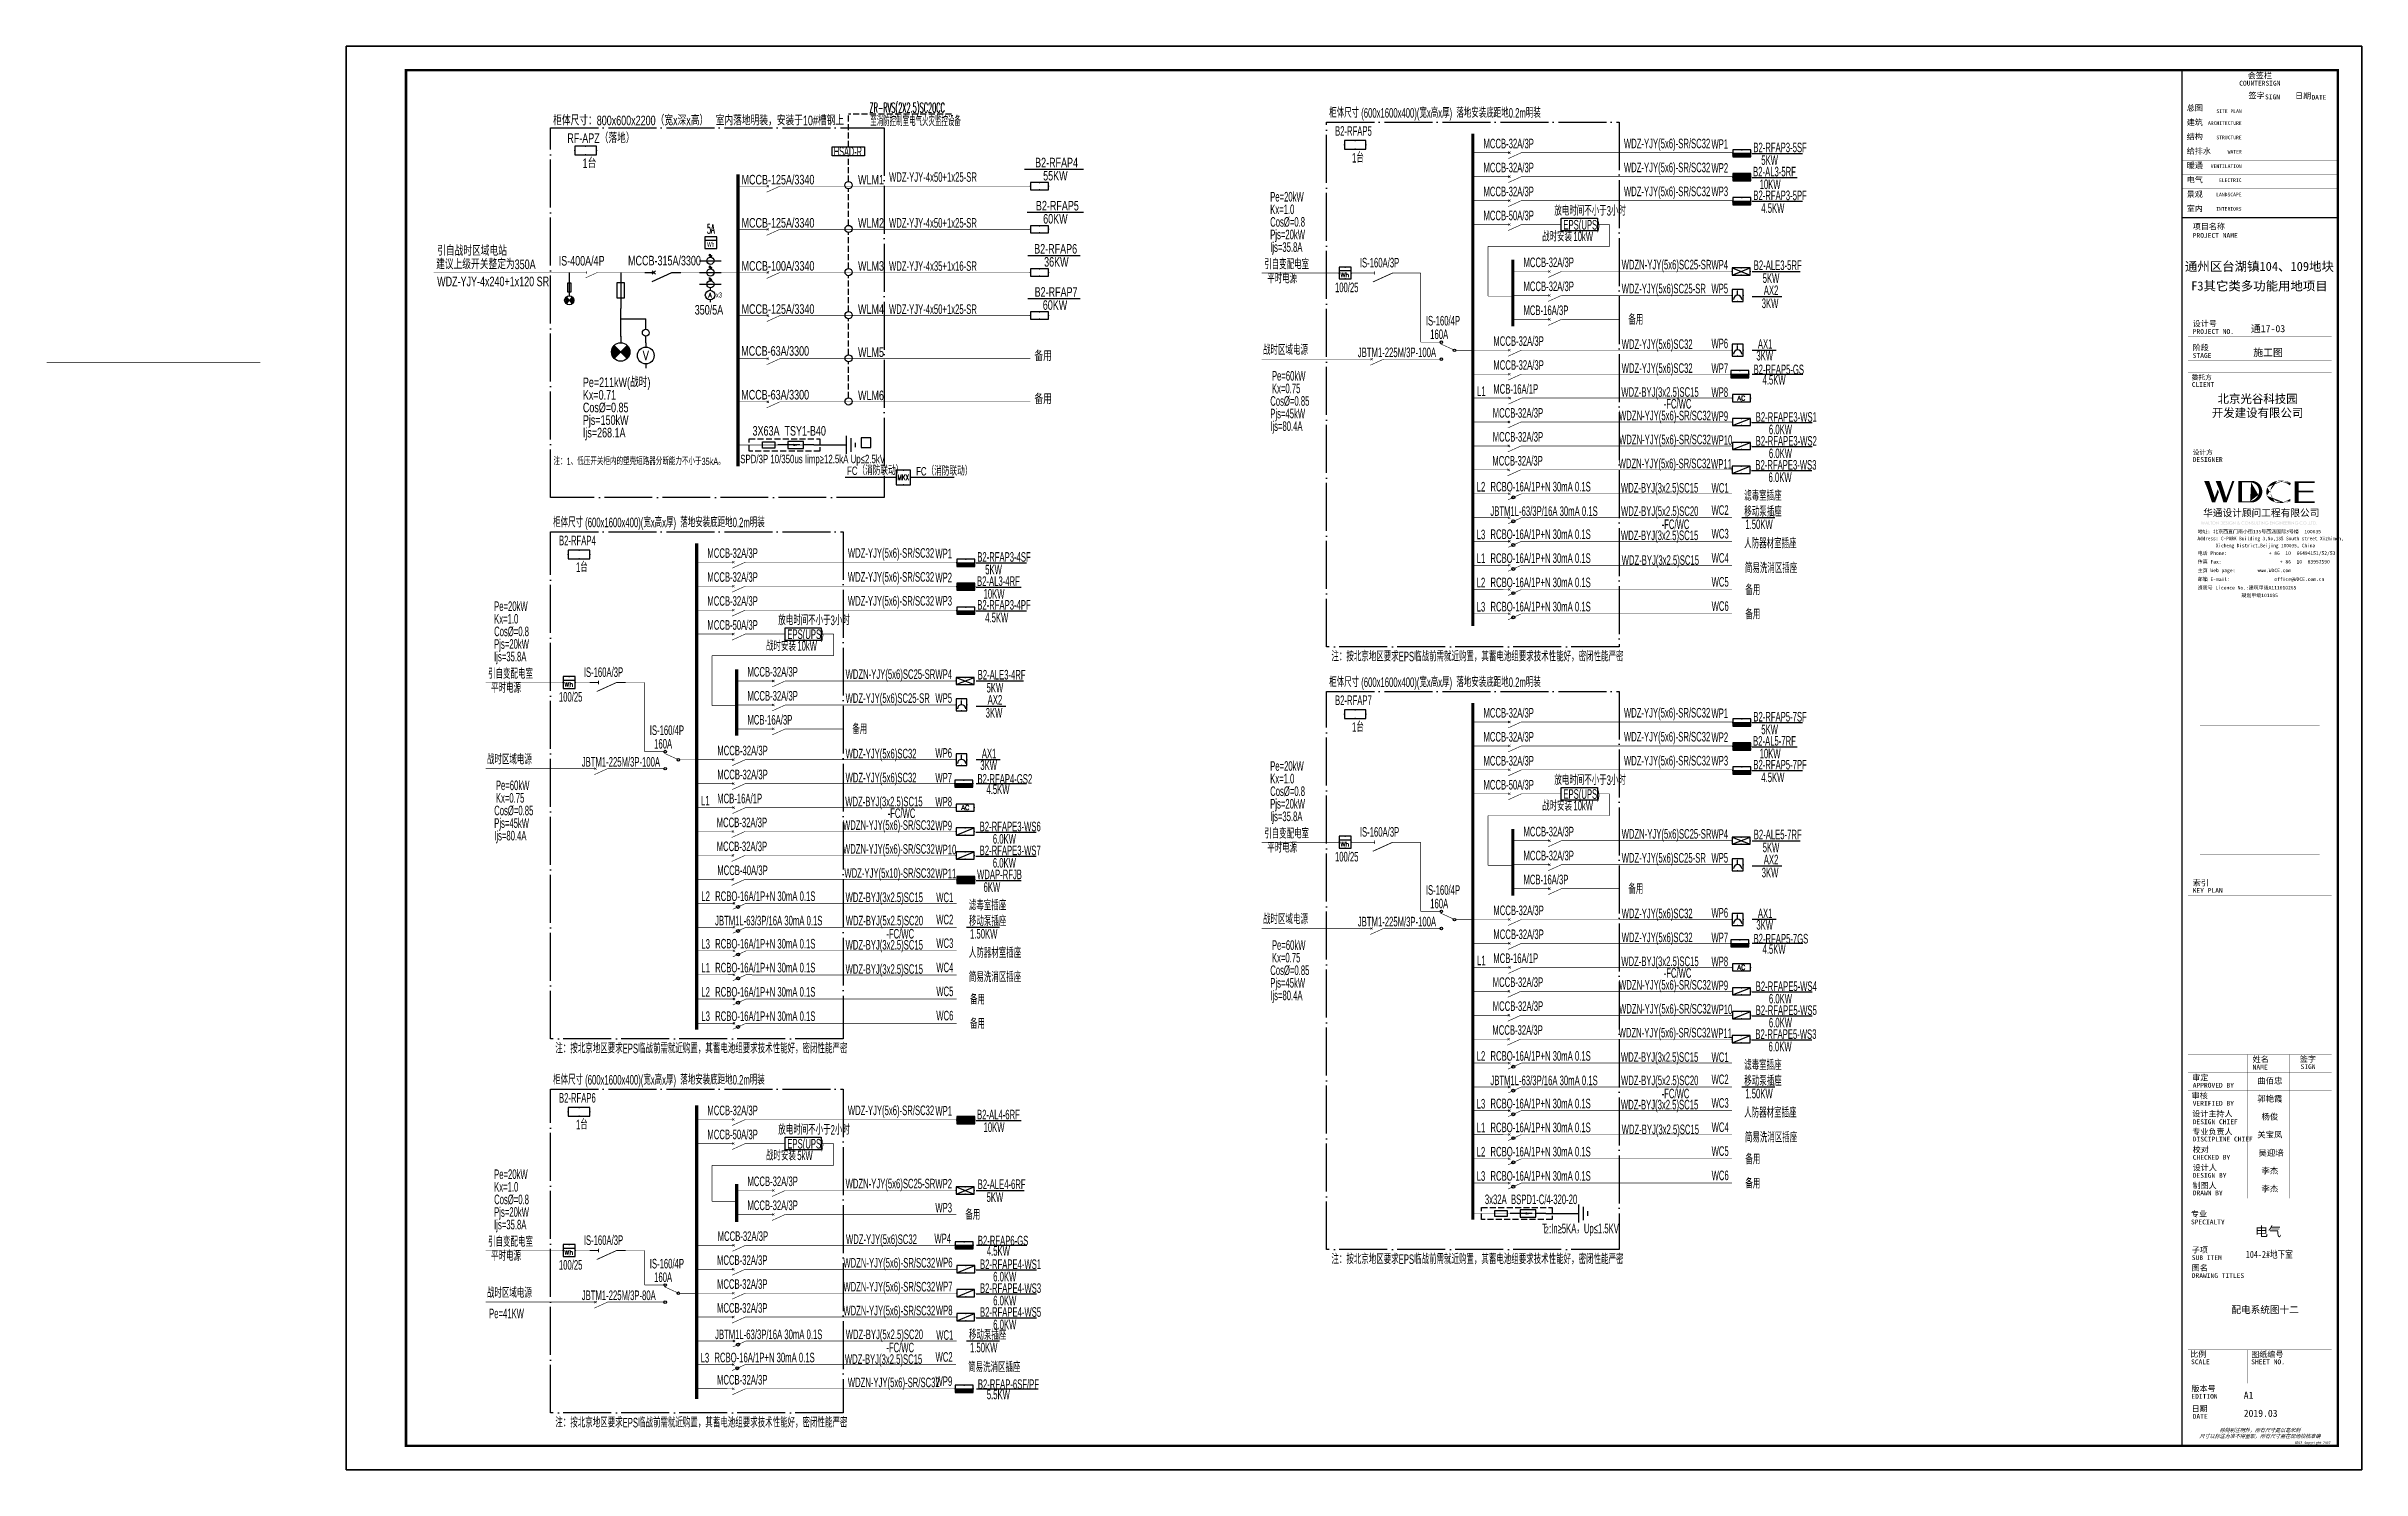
# Model space of a CAD drawing. Extents: x 776418 to 2076422, y -1170708 to 498544.
# Drawn here: x 896336 to 992943, y -874152 to -814752 of the extents above; entities that cross this region are included whole.
import ezdxf
from ezdxf.enums import TextEntityAlignment as Align

# ---------------------------------------------------------------- set-up
doc = ezdxf.new("R2010")
doc.units = 0
doc.header["$LTSCALE"] = 1000
doc.header["$MEASUREMENT"] = 0
doc.linetypes.add('DASH', pattern=[0.35, 0.25, -0.1])
doc.linetypes.add('DOTE', pattern=[2.42, 2, -0.2, 0.02, -0.2])
doc.layers.get('0').update_dxf_attribs({"linetype": 'CONTINUOUS'})
for name, color, linetype in [('D-TEXT', 7, 'CONTINUOUS'), ('DIM-动力', 3, 'CONTINUOUS'), ('DIM-箱柜', 3, 'CONTINUOUS'), ('DOTLN', 2, 'DASH'), ('EL-TEXT', 3, 'CONTINUOUS'), ('ELEMENT', 3, 'CONTINUOUS'), ('EQUIP', 3, 'CONTINUOUS'), ('EQUIP-动力', 3, 'CONTINUOUS'), ('EQUIP-插座', 3, 'CONTINUOUS'), ('EQUIP-照明', 3, 'CONTINUOUS'), ('EQUIP-箱柜', 3, 'CONTINUOUS'), ('LAYER3', 7, 'DOTE'), ('PUB_TEXT', 255, 'CONTINUOUS'), ('SHEET_LINE', 6, 'CONTINUOUS'), ('SHEET_TEXT', 7, 'CONTINUOUS'), ('TEL_TEXT', 3, 'CONTINUOUS'), ('TEL_TITLE', 7, 'CONTINUOUS'), ('WIRE-母线', 6, 'CONTINUOUS'), ('WIRE-照明', 1, 'CONTINUOUS'), ('WIRE-系统', 4, 'CONTINUOUS'), ('WIRE-通讯', 4, 'CONTINUOUS'), ('Z', 7, 'CONTINUOUS'), ('字', 7, 'CONTINUOUS')]:
    doc.layers.add(name, color=color, linetype=linetype)
doc.layers.add('层1', color=7, linetype='CONTINUOUS', lineweight=0)
doc.styles.add('_COMPLEX', font='ROS', dxfattribs={"width": 0.6, "bigfont": 'JD'})
doc.styles.add('_HZTXT', font='txt.shx', dxfattribs={"width": 0.8, "bigfont": 'HZTXT.shx'})
doc.styles.add('_JD', font='ros.shx', dxfattribs={"width": 0.8, "bigfont": 'JD.shx'})
doc.styles.add('_SIMPLEX', font='SIMPLEX.shx', dxfattribs={"width": 0.8})
doc.styles.add('_TCH_LABEL', font='COMPLEX', dxfattribs={"bigfont": 'GBCBIG'})
doc.styles.add('_TEL_DIM', font='SIMPLEX', dxfattribs={"width": 0.7, "height": 3.5, "bigfont": 'HZTXT'})
doc.styles.add('_XCSG', font='complex.shx', dxfattribs={"width": 0.6, "bigfont": 'jd.shx'})
doc.styles.get("Standard").update_dxf_attribs({"font": 'gbenor.shx', "bigfont": 'gbcbig.shx'})
doc.styles.add('华文细黑', font='STXIHEI.TTF')

msp = doc.modelspace()

# ---------------------------------------------------------------- texts
at = {"flags": 9}
for p in [(954244, -827098), (954244, -827808), (921863, -844187), (921863, -844897), (954244, -850854), (954244, -851565), (921863, -866448), (921863, -867158)]:
    msp.add_attdef('S', p, '隔离开关', height=0.0066, rotation=89.99998, dxfattribs=at)
at = {"layer": 'D-TEXT', "style": '_JD', "width": 0.6}
for s, p in [('柜体尺寸 (600x1600x400)(宽x高x厚)  落地安装底距地0.2m明装', (949864, -817732)), ('B2-RFAP5', (950108, -818486)), ('1台', (950818, -819602)), ('MCCB-32A/3P', (956300, -819011)), ('WDZ-YJY(5x6)-SR/SC32', (962161, -819007)), ('WP1', (965812, -819029)), ('B2-RFAP3-5SF', (967560, -819173)), ('WDZ-YJY-4x50+1x25-SR', (931500, -820406)), ('MCCB-32A/3P', (956300, -820011)), ('WDZ-YJY(5x6)-SR/SC32', (962161, -820007)), ('WP2', (965812, -820029)), ('B2-AL3-5RF', (967551, -820182)), ('5KW', (967892, -819702)), ('Pe=20kW', (947401, -821230)), ('MCCB-32A/3P', (956300, -821011)), ('WDZ-YJY(5x6)-SR/SC32', (962161, -821007)), ('WP3', (965812, -821005)), ('B2-RFAP3-5PF', (967560, -821173)), ('10KW', (967823, -820711)), ('WDZ-YJY-4x50+1x25-SR', (931498, -822321)), ('Cos%%C=0.8', (947401, -822280)), ('Kx=1.0', (947401, -821755)), ('MCCB-50A/3P', (956300, -822011)), ('放电时间不小于3小时', (959258, -821817)), ('EPS(UPS)', (959635, -822399)), ('4.5KW', (967892, -821702)), ('Pjs=20kW', (947401, -822805)), ('Ijs=35.8A', (947401, -823330)), ('战时安装', (958746, -822896)), ('10kW', (960052, -822882)), ('WDZ-YJY-4x35+1x16-SR', (931498, -824121)), ('引自变配电室', (947149, -824052)), ('IS-160A/3P', (951144, -823980)), ('MCCB-32A/3P', (957970, -823968)), ('WDZN-YJY(5x6)SC25-SR', (962067, -824062)), ('WP4', (965812, -824066)), ('B2-ALE3-5RF', (967578, -824088)), ('平时电源', (947276, -824644)), ('100/25', (950104, -825013)), ('MCCB-32A/3P', (957970, -824968)), ('WDZ-YJY(5x6)SC25-SR', (962067, -825062)), ('WP5', (965812, -825061)), ('AX2', (967996, -825135)), ('WDZ-YJY-4x50+1x25-SR', (931498, -825921)), ('IS-160/4P', (953896, -826403)), ('MCB-16A/3P', (957970, -825968)), ('备用', (962345, -826364)), ('3KW', (967910, -825678)), ('160A', (954079, -826969)), ('MCCB-32A/3P', (956713, -827253)), ('WP6', (965812, -827352)), ('战时区域电源', (947103, -827627)), ('JBTM1-225M/3P-100A', (951059, -827724)), ('MCCB-32A/3P', (956713, -828252)), ('WDZ-YJY(5x6)SC32', (962067, -827380)), ('3KW', (967687, -827862)), ('AX1', (967750, -827377)), ('Pe=60kW', (947474, -828703)), ('Kx=0.75', (947474, -829228)), ('MCB-16A/1P', (956710, -829252)), ('WDZ-YJY(5x6)SC32', (962067, -828380)), ('WP7', (965812, -828385)), ('B2-RFAP5-GS', (967569, -828436)), ('4.5KW', (967944, -828868)), ('Cos%%C=0.85', (947405, -829753)), ('L1', (956034, -829343)), ('MCCB-32A/3P', (956686, -830251)), ('WDZ-BYJ(3x2.5)SC15', (962051, -829380)), ('-FC/WC', (963821, -829868)), ('WP8', (965812, -829385)), ('Pjs=45kW', (947405, -830278)), ('Ijs=80.4A', (947405, -830803)), ('WDZN-YJY(5x6)-SR/SC32', (961958, -830361)), ('WP9', (965812, -830384)), ('B2-RFAPE3-WS1', (967660, -830421)), ('6.0KW', (968210, -830939)), ('MCCB-32A/3P', (956686, -831249)), ('WDZN-YJY(5x6)-SR/SC32', (961958, -831359)), ('WP10', (965812, -831382)), ('B2-RFAPE3-WS2', (967660, -831419)), ('6.0KW', (968210, -831938)), ('MCCB-32A/3P', (956671, -832248)), ('WDZN-YJY(5x6)-SR/SC32', (961942, -832358)), ('WP11', (965796, -832381)), ('B2-RFAPE3-WS3', (967644, -832418)), ('6.0KW', (968194, -832937)), ('L2', (956018, -833331)), ('RCBO-16A/1P+N 30mA 0.1S', (956594, -833329)), ('WDZ-BYJ(3x2.5)SC15', (962035, -833375)), ('WC1', (965816, -833378)), ('滤毒室插座', (967178, -833715)), ('柜体尺寸 (600x1600x400)(宽x高x厚)  落地安装底距地0.2m明装', (917483, -834821)), ('JBTM1L-63/3P/16A 30mA 0.1S', (956589, -834349)), ('WDZ-BYJ(5x2.5)SC20', (962041, -834349)), ('-FC/WC', (963734, -834898)), ('WC2', (965816, -834305)), ('移动泵插座', (967183, -834374)), ('1.50KW', (967227, -834900)), ('B2-RFAP4', (917728, -835575)), ('L3', (956018, -835322)), ('RCBO-16A/1P+N 30mA 0.1S', (956593, -835313)), ('WDZ-BYJ(3x2.5)SC15', (962035, -835359)), ('WC3', (965819, -835291)), ('人防器材室插座', (967178, -835700)), ('1台', (918437, -836691)), ('MCCB-32A/3P', (923919, -836100)), ('WDZ-YJY(5x6)-SR/SC32', (929780, -836096)), ('WP1', (933431, -836118)), ('B2-RFAP3-4SF', (935179, -836262)), ('5KW', (935511, -836791)), ('L1', (956018, -836314)), ('RCBO-16A/1P+N 30mA 0.1S', (956593, -836310)), ('WDZ-BYJ(3x2.5)SC15', (962067, -836392)), ('WC4', (965820, -836302)), ('简易洗消区插座', (967209, -836733)), ('MCCB-32A/3P', (923919, -837100)), ('WDZ-YJY(5x6)-SR/SC32', (929780, -837096)), ('WP2', (933431, -837118)), ('B2-AL3-4RF', (935171, -837271)), ('10KW', (935443, -837800)), ('L2', (956018, -837327)), ('RCBO-16A/1P+N 30mA 0.1S', (956594, -837323)), ('WC5', (965820, -837301)), ('备用', (967227, -837645)), ('Pe=20kW', (915021, -838319)), ('Kx=1.0', (915021, -838844)), ('MCCB-32A/3P', (923919, -838100)), ('放电时间不小于3小时', (926877, -838906)), ('WDZ-YJY(5x6)-SR/SC32', (929780, -838096)), ('WP3', (933431, -838094)), ('B2-RFAP3-4PF', (935179, -838262)), ('4.5KW', (935511, -838791)), ('L3', (956018, -838339)), ('RCBO-16A/1P+N 30mA 0.1S', (956594, -838335)), ('WC6', (965820, -838313)), ('备用', (967227, -838658)), ('Cos%%C=0.8', (915021, -839369)), ('Pjs=20kW', (915021, -839894)), ('MCCB-50A/3P', (923919, -839100)), ('EPS(UPS)', (927255, -839488)), ('Ijs=35.8A', (915021, -840419)), ('战时安装', (926366, -839985)), ('10kW', (927671, -839971)), ('注：按北京地区要求EPS临战前需就近购置，其蓄电池组要求技术性能好，密闭性能严密', (949955, -840415)), ('引自变配电室', (914768, -841141)), ('平时电源', (914895, -841733)), ('IS-160A/3P', (918763, -841069)), ('MCCB-32A/3P', (925590, -841057)), ('WDZN-YJY(5x6)SC25-SR', (929686, -841151)), ('WP4', (933431, -841155)), ('B2-ALE3-4RF', (935197, -841177)), ('5KW', (935568, -841718)), ('柜体尺寸 (600x1600x400)(宽x高x厚)  落地安装底距地0.2m明装', (949864, -841489)), ('100/25', (917724, -842102)), ('MCCB-32A/3P', (925590, -842057)), ('WDZ-YJY(5x6)SC25-SR', (929686, -842151)), ('WP5', (933431, -842150)), ('3KW', (935530, -842767)), ('AX2', (935615, -842224)), ('B2-RFAP7', (950108, -842242)), ('MCCB-32A/3P', (956300, -842767)), ('WDZ-YJY(5x6)-SR/SC32', (962161, -842763)), ('WP1', (965812, -842785)), ('IS-160/4P', (921516, -843492)), ('MCB-16A/3P', (925590, -843057)), ('备用', (929964, -843453)), ('1台', (950818, -843359)), ('MCCB-32A/3P', (956300, -843767)), ('WDZ-YJY(5x6)-SR/SC32', (962161, -843763)), ('B2-RFAP5-7SF', (967560, -842930)), ('5KW', (967892, -843458)), ('战时区域电源', (914722, -844716)), ('160A', (921698, -844058)), ('MCCB-32A/3P', (924333, -844342)), ('WDZ-YJY(5x6)SC32', (929686, -844469)), ('WP6', (933431, -844441)), ('AX1', (935370, -844466)), ('WP2', (965812, -843785)), ('B2-AL5-7RF', (967551, -843939)), ('10KW', (967823, -844468)), ('JBTM1-225M/3P-100A', (918679, -844813)), ('MCCB-32A/3P', (924333, -845341)), ('WDZ-YJY(5x6)SC32', (929686, -845469)), ('WP7', (933431, -845474)), ('B2-RFAP4-GS2', (935189, -845525)), ('3KW', (935307, -844951)), ('Pe=20kW', (947401, -844987)), ('Kx=1.0', (947401, -845512)), ('MCCB-32A/3P', (956300, -844767)), ('放电时间不小于3小时', (959258, -845574)), ('WDZ-YJY(5x6)-SR/SC32', (962161, -844763)), ('WP3', (965812, -844762)), ('B2-RFAP5-7PF', (967560, -844930)), ('4.5KW', (967892, -845458)), ('Pe=60kW', (915094, -845792)), ('Kx=0.75', (915094, -846317)), ('L1', (923653, -846432)), ('MCB-16A/1P', (924329, -846341)), ('WDZ-BYJ(3x2.5)SC15', (929670, -846469)), ('WP8', (933431, -846474)), ('4.5KW', (935563, -845957)), ('Cos%%C=0.8', (947401, -846037)), ('Pjs=20kW', (947401, -846562)), ('MCCB-50A/3P', (956300, -845767)), ('战时安装', (958746, -846653)), ('EPS(UPS)', (959635, -846156)), ('10kW', (960052, -846639)), ('Cos%%C=0.85', (915024, -846842)), ('Pjs=45kW', (915024, -847367)), ('MCCB-32A/3P', (924306, -847340)), ('WDZN-YJY(5x6)-SR/SC32', (929578, -847450)), ('-FC/WC', (931440, -846957)), ('WP9', (933431, -847473)), ('B2-RFAPE3-WS6', (935279, -847510)), ('Ijs=35.8A', (947401, -847087)), ('Ijs=80.4A', (915024, -847892)), ('MCCB-32A/3P', (924306, -848338)), ('WDZN-YJY(5x6)-SR/SC32', (929577, -848448)), ('WP10', (933431, -848471)), ('B2-RFAPE3-WS7', (935279, -848508)), ('6.0KW', (935829, -848028)), ('引自变配电室', (947149, -847809)), ('平时电源', (947276, -848400)), ('IS-160A/3P', (951144, -847736)), ('MCCB-32A/3P', (957970, -847724)), ('WDZN-YJY(5x6)SC25-SR', (962067, -847818)), ('WP4', (965812, -847823)), ('B2-ALE5-7RF', (967578, -847844)), ('MCCB-40A/3P', (924332, -849338)), ('WDZ-YJY(5x10)-SR/SC32', (929635, -849453)), ('WP11', (933431, -849471)), ('WDAP-RFJB', (935171, -849510)), ('6.0KW', (935829, -849027)), ('100/25', (950104, -848770)), ('MCCB-32A/3P', (957970, -848724)), ('WDZ-YJY(5x6)SC25-SR', (962067, -848818)), ('WP5', (965812, -848817)), ('3KW', (967910, -849435)), ('AX2', (967996, -848892)), ('L2', (923669, -850420)), ('RCBO-16A/1P+N 30mA 0.1S', (924244, -850417)), ('WDZ-BYJ(3x2.5)SC15', (929686, -850464)), ('WC1', (933467, -850467)), ('6KW', (935443, -850039)), ('IS-160/4P', (953896, -850160)), ('MCB-16A/3P', (957970, -849724)), ('备用', (962345, -850120)), ('JBTM1L-63/3P/16A 30mA 0.1S', (924240, -851438)), ('WDZ-BYJ(5x2.5)SC20', (929692, -851438)), ('WC2', (933467, -851394)), ('滤毒室插座', (934829, -850804)), ('移动泵插座', (934833, -851463)), ('战时区域电源', (947103, -851384)), ('JBTM1-225M/3P-100A', (951059, -851480)), ('160A', (954079, -850725)), ('MCCB-32A/3P', (956713, -851010)), ('WDZ-YJY(5x6)SC32', (962067, -851137)), ('WP6', (965812, -851109)), ('AX1', (967750, -851133)), ('L3', (923669, -852411)), ('RCBO-16A/1P+N 30mA 0.1S', (924244, -852402)), ('WDZ-BYJ(3x2.5)SC15', (929686, -852448)), ('-FC/WC', (931385, -851987)), ('WC3', (933470, -852380)), ('1.50KW', (934878, -851988)), ('Pe=60kW', (947474, -852459)), ('MCCB-32A/3P', (956713, -852008)), ('WDZ-YJY(5x6)SC32', (962067, -852137)), ('WP7', (965812, -852142)), ('B2-RFAP5-7GS', (967569, -852192)), ('3KW', (967687, -851619)), ('L1', (923669, -853403)), ('RCBO-16A/1P+N 30mA 0.1S', (924244, -853399)), ('WC4', (933470, -853391)), ('人防器材室插座', (934829, -852789)), ('Kx=0.75', (947474, -852984)), ('L1', (956034, -853100)), ('MCB-16A/1P', (956710, -853008)), ('WDZ-BYJ(3x2.5)SC15', (962051, -853137)), ('WP8', (965812, -853142)), ('4.5KW', (967944, -852624)), ('RCBO-16A/1P+N 30mA 0.1S', (924244, -854412)), ('WDZ-BYJ(3x2.5)SC15', (929686, -853459)), ('WC5', (933470, -854390)), ('简易洗消区插座', (934829, -853800)), ('Cos%%C=0.85', (947405, -853509)), ('Pjs=45kW', (947405, -854034)), ('MCCB-32A/3P', (956686, -854007)), ('WDZN-YJY(5x6)-SR/SC32', (961958, -854117)), ('-FC/WC', (963821, -853624)), ('WP9', (965812, -854140)), ('B2-RFAPE5-WS4', (967660, -854177)), ('L2', (923669, -854415)), ('备用', (934878, -854734)), ('Ijs=80.4A', (947405, -854559)), ('MCCB-32A/3P', (956686, -855006)), ('WDZN-YJY(5x6)-SR/SC32', (961958, -855116)), ('WP10', (965812, -855139)), ('B2-RFAPE5-WS5', (967660, -855176)), ('6.0KW', (968210, -854696)), ('L3', (923669, -855428)), ('RCBO-16A/1P+N 30mA 0.1S', (924244, -855424)), ('WC6', (933470, -855402)), ('备用', (934878, -855746)), ('MCCB-32A/3P', (956671, -856004)), ('WDZN-YJY(5x6)-SR/SC32', (961942, -856114)), ('WP11', (965796, -856138)), ('B2-RFAPE5-WS3', (967644, -856174)), ('6.0KW', (968210, -855695)), ('注：按北京地区要求EPS临战前需就近购置，其蓄电池组要求技术性能好，密闭性能严密', (917575, -856773)), ('L2', (956018, -857087)), ('RCBO-16A/1P+N 30mA 0.1S', (956594, -857085)), ('WDZ-BYJ(3x2.5)SC15', (962035, -857131)), ('WC1', (965816, -857135)), ('6.0KW', (968194, -856693)), ('柜体尺寸 (600x1600x400)(宽x高x厚)  落地安装底距地0.2m明装', (917483, -858081)), ('JBTM1L-63/3P/16A 30mA 0.1S', (956589, -858106)), ('WDZ-BYJ(5x2.5)SC20', (962041, -858105)), ('WC2', (965816, -858061)), ('滤毒室插座', (967178, -857472)), ('移动泵插座', (967183, -858131)), ('B2-RFAP6', (917728, -858834)), ('L3', (956018, -859079)), ('RCBO-16A/1P+N 30mA 0.1S', (956593, -859070)), ('WDZ-BYJ(3x2.5)SC15', (962035, -859116)), ('-FC/WC', (963734, -858655)), ('WC3', (965819, -859047)), ('1.50KW', (967227, -858656)), ('1台', (918437, -859951)), ('MCCB-32A/3P', (923919, -859359)), ('放电时间不小于2小时', (926877, -860167)), ('WDZ-YJY(5x6)-SR/SC32', (929780, -859356)), ('WP1', (933431, -859377)), ('B2-AL4-6RF', (935171, -859531)), ('10KW', (935443, -860060)), ('L1', (956018, -860070)), ('RCBO-16A/1P+N 30mA 0.1S', (956593, -860067)), ('WDZ-BYJ(3x2.5)SC15', (962067, -860149)), ('WC4', (965820, -860058)), ('人防器材室插座', (967178, -859456)), ('MCCB-50A/3P', (923919, -860361)), ('EPS(UPS)', (927255, -860749)), ('L2', (956018, -861083)), ('RCBO-16A/1P+N 30mA 0.1S', (956594, -861079)), ('WC5', (965820, -861057)), ('简易洗消区插座', (967209, -860489)), ('Pe=20kW', (915021, -862023)), ('战时安装', (926366, -861246)), ('5kW', (927671, -861232)), ('L3', (956018, -862096)), ('RCBO-16A/1P+N 30mA 0.1S', (956594, -862092)), ('WC6', (965820, -862070)), ('备用', (967227, -861401)), ('Cos%%C=0.8', (915021, -863073)), ('Kx=1.0', (915021, -862548)), ('MCCB-32A/3P', (925590, -862318)), ('WDZN-YJY(5x6)SC25-SR', (929686, -862412)), ('WP2', (933431, -862416)), ('B2-ALE4-6RF', (935197, -862438)), ('3x32A  BSPD1-C/4-320-20', (956360, -863070)), ('备用', (967227, -862414)), ('Pjs=20kW', (915021, -863598)), ('MCCB-32A/3P', (925590, -863318)), ('WP3', (933431, -863416)), ('备用', (934682, -863714)), ('引自变配电室', (914768, -864844)), ('Ijs=35.8A', (915021, -864123)), ('IS-160A/3P', (918763, -864772)), ('MCCB-32A/3P', (924348, -864606)), ('WDZ-YJY(5x6)SC32', (929702, -864734)), ('WP4', (933390, -864704)), ('B2-RFAP6-GS', (935204, -864790)), ('T :In≥5KA，Up≤1.5KV', (958752, -864285)), ('平时电源', (914895, -865436)), ('100/25', (917724, -865806)), ('IS-160/4P', (921516, -865753)), ('MCCB-32A/3P', (924321, -865606)), ('WDZN-YJY(5x6)-SR/SC32', (929593, -865716)), ('WP6', (933453, -865704)), ('B2-RFAPE4-WS1', (935294, -865776)), ('4.5KW', (935579, -865222)), ('注：按北京地区要求EPS临战前需就近购置，其蓄电池组要求技术性能好，密闭性能严密', (949955, -865569)), ('战时区域电源', (914722, -866977)), ('160A', (921698, -866319)), ('MCCB-32A/3P', (924321, -866605)), ('WDZN-YJY(5x6)-SR/SC32', (929593, -866715)), ('WP7', (933452, -866703)), ('B2-RFAPE4-WS3', (935294, -866775)), ('6.0KW', (935845, -866295)), ('Pe=41KW', (914811, -867832)), ('JBTM1-225M/3P-80A', (918679, -867074)), ('MCCB-32A/3P', (924321, -867602)), ('WDZN-YJY(5x6)-SR/SC32', (929593, -867712)), ('WP8', (933452, -867700)), ('B2-RFAPE4-WS5', (935294, -867772)), ('6.0KW', (935845, -867294)), ('JBTM1L-63/3P/16A 30mA 0.1S', (924240, -868703)), ('WDZ-BYJ(5x2.5)SC20', (929691, -868703)), ('WC1', (933467, -868731)), ('移动泵插座', (934833, -868728)), ('6.0KW', (935845, -868291)), ('L3', (923638, -869678)), ('RCBO-16A/1P+N 30mA 0.1S', (924213, -869669)), ('WDZ-BYJ(3x2.5)SC15', (929655, -869736)), ('-FC/WC', (931385, -869252)), ('WC2', (933439, -869646)), ('1.50KW', (934878, -869254)), ('MCCB-32A/3P', (924321, -870598)), ('WDZN-YJY(5x6)-SR/SC32', (929778, -870708)), ('WP9', (933439, -870658)), ('简易洗消区插座', (934797, -870077)), ('B2-RFAP-6SF/PF', (935204, -870782)), ('5.5KW', (935579, -871213)), ('注：按北京地区要求EPS临战前需就近购置，其蓄电池组要求技术性能好，密闭性能严密', (917575, -872388))]:
    msp.add_text(s, height=400, rotation=359.99998, dxfattribs=at).set_placement(p)
at = {"layer": 'D-TEXT', "color": 6, "style": '_JD', "width": 0.6}
for p in [(967949, -824629), (967949, -848385), (935568, -862979)]:
    msp.add_text('5KW', height=400, rotation=359.99998, dxfattribs=at).set_placement(p)
at = {"layer": 'EL-TEXT', "color": 255, "style": '_HZTXT', "width": 0.5}
for s, p in [('ZR-RVS(2X2.5)SC20CC', (930683, -817513, 0)), ('至消防控制室电气火灾监控设备', (930715, -818079, 0))]:
    msp.add_text(s, height=400, dxfattribs=at).set_placement(p)
at = {"layer": 'EL-TEXT', "style": '华文细黑'}
msp.add_text('配电系统图十二', height=294, dxfattribs=at).set_placement((987510, -867624))
at = {"layer": 'PUB_TEXT', "width": 0.5}
for s, style, p in [('HSAD-R', '_JD', (929196, -819344, 0)), ('5A', '_HZTXT', (923897, -822571))]:
    msp.add_text(s, height=400, dxfattribs=dict(at, style=style)).set_placement(p)
at = {"layer": 'SHEET_TEXT', "style": '华文细黑'}
msp.add_text('吴迎培', height=250, dxfattribs=at).set_placement((988635, -860805), align=Align.TOP_LEFT)
for tag, p in [('曲佰忠', (989111, -857798)), ('郭艳霞', (989111, -858548)), ('杨俊', (989111, -859298)), ('关宝凤', (989111, -860048)), ('李杰', (989111, -861548)), ('李杰', (989111, -862298))]:
    msp.add_attdef(tag, text='', height=250, dxfattribs=at).set_placement(p, align=Align.TOP_CENTER)
at = {"layer": 'TEL_TEXT', "color": 7, "style": '_JD', "width": 0.7}
for s, height, p in [('柜体尺寸：800x600x2200（宽x深x高）   室内落地明装，安装于10#槽钢上', 400, (917483, -818047)), ('RF-APZ（落地）', 400, (918074, -818785)), ('1台', 400, (918711, -819833)), ('MCCB-125A/3340', 400, (925345, -820517)), ('WLM1', 400, (930205, -820519)), ('B2-RFAP4', 400, (937594, -819804)), ('55KW', 400, (937929, -820350)), ('MCCB-125A/3340', 400, (925345, -822317)), ('WLM2', 400, (930205, -822319)), ('B2-RFAP5', 400, (937627, -821604)), ('60KW', 400, (937929, -822150)), ('引自战时区域电站', 400, (912644, -823492, 0)), ('B2-RFAP6', 400, (937555, -823404)), (' 建议上级开关整定为350A', 400, (912498, -824051, 0)), ('IS-400A/4P', 400, (917715, -823902)), ('MCCB-315A/3300', 400, (920610, -823896)), ('MCCB-100A/3340', 400, (925345, -824117)), ('WLM3', 400, (930205, -824119)), ('36KW', 400, (937969, -823950)), ('WDZ-YJY-4x240+1x120 SR', 400, (912644, -824765, 0)), ('B2-RFAP7', 400, (937573, -825204)), ('350/5A', 400, (923391, -825949)), ('MCCB-125A/3340', 400, (925345, -825916)), ('WLM4', 400, (930205, -825919)), ('60KW', 400, (937914, -825750)), ('MCCB-63A/3300', 400, (925332, -827666)), ('WLM5', 400, (930205, -827719)), ('备用', 400, (937564, -827880)), ('Pe=211kW(战时)', 400, (918724, -828974)), ('Cos%%C=0.85', 400, (918724, -830024)), ('Kx=0.71', 400, (918724, -829499)), ('MCCB-63A/3300', 400, (925332, -829492)), ('WLM6', 400, (930205, -829519)), ('备用', 400, (937564, -829679)), ('Pjs=150kW', 400, (918724, -830549)), ('Ijs=268.1A', 400, (918724, -831074)), ('3X63A  TSY1-B40', 400, (925805, -830999, 0)), ('SPD/3P 10/350us Iimp≥12.5kA Up≤2.5kV', 350, (925290, -832149, 0)), ('注：1、低压开关柜内的塑壳短路器分断能力不小于35kA。', 300, (917500, -832224, 0)), ('FC（消防联动）', 350, (929747, -832640, 1146)), ('FC（消防联动）', 350, (932629, -832662, 1146))]:
    msp.add_text(s, height=height, dxfattribs=at).set_placement(p)
at = {"layer": 'TEL_TEXT', "ltscale": 2, "style": '_COMPLEX', "width": 0.7}
msp.add_text('x3', height=210, dxfattribs=at).set_placement((924272, -825235))
msp.add_text('2', height=288, rotation=359.99998, dxfattribs=at).set_placement((958856, -864293))
at = {"layer": '字', "style": '华文细黑', "width": 0.75}
msp.add_text('104-2#地下室', height=300, dxfattribs=at).set_placement((988109, -865316))

# ---------------------------------------------------------------- blocks, each defined once
blk = doc.blocks.new('$element$00000497')
at = {"const_width": 0.0233}
for points in [[(0, 0), (0, -0.25)], [(0, -1), (0, -0.75), (-0.25, -0.2)], [(-0.047, -0.297), (0.047, -0.203)], [(-0.047, -0.203), (0.047, -0.297)]]:
    blk.add_lwpolyline(points, dxfattribs=at)
at = {"flags": 9}
blk.add_attdef('S', (0, 0), '', height=0.00000667, dxfattribs=at)
blk = doc.blocks.new('*X12')
at = {"color": 0}
for p, q in [((-250, 33), (-183, 100)), ((-250, 68), (-218, 100)), ((-247, 0), (-147, 100)), ((-212, 0), (-112, 100)), ((-177, 0), (-77, 100)), ((-141, 0), (-41, 100)), ((-106, 0), (-6, 100)), ((-71, 0), (29, 100)), ((-35, 0), (65, 100)), ((0, 0), (100, 100)), ((35, 0), (135, 100)), ((71, 0), (171, 100)), ((106, 0), (206, 100)), ((141, 0), (241, 100)), ((177, 0), (250, 73)), ((212, 0), (250, 38)), ((247, 0), (250, 3))]:
    blk.add_line(p, q, dxfattribs=at)
blk = doc.blocks.new('$equip$00001414')
for p, q in [((0.75, 0.6), (-0.75, 0.6)), ((-0.75, 0.6), (-0.75, 0)), ((-0.75, 0.3), (0.75, 0.3)), ((-0.75, 0), (0.75, 0)), ((0.75, 0), (0.75, 0.6))]:
    blk.add_line(p, q)
at = {"const_width": 0.3}
blk.add_lwpolyline([(-0.75, 0.15), (0.75, 0.15)], dxfattribs=at)
for p in [(-0.75, 0.3), (0, 0.6), (0, 0), (0.75, 0.3)]:
    blk.add_point(p)
at = {"xscale": 0.00300000000061118, "yscale": 0.00300000000061118, "zscale": 0.00300000000061118}
blk.add_blockref('*X12', (0, 0), dxfattribs=at)
at = {"style": '_TCH_LABEL', "flags": 9}
blk.add_attdef('A', (0, 0), '', height=0.00002, dxfattribs=at)
blk = doc.blocks.new('*X1')
at = {"color": 0}
for p, q in [((-250, 33), (-83, 200)), ((-250, 68), (-118, 200)), ((-250, 104), (-154, 200)), ((-250, 139), (-189, 200)), ((-250, 174), (-224, 200)), ((-247, 0), (-47, 200)), ((-212, 0), (-12, 200)), ((-177, 0), (23, 200)), ((-141, 0), (59, 200)), ((-106, 0), (94, 200)), ((-71, 0), (129, 200)), ((-35, 0), (165, 200)), ((0, 0), (200, 200)), ((35, 0), (235, 200)), ((71, 0), (250, 179)), ((106, 0), (250, 144)), ((141, 0), (250, 109)), ((177, 0), (250, 73)), ((212, 0), (250, 38)), ((247, 0), (250, 3))]:
    blk.add_line(p, q, dxfattribs=at)
blk = doc.blocks.new('$equip$00001421')
for p, q in [((0.75, 0.6), (-0.75, 0.6)), ((-0.75, 0.6), (-0.75, 0)), ((-0.75, 0), (0.75, 0)), ((0.75, 0), (0.75, 0.6))]:
    blk.add_line(p, q)
at = {"const_width": 0.6}
blk.add_lwpolyline([(-0.75, 0.3), (0.75, 0.3)], dxfattribs=at)
for p in [(-0.75, 0.3), (0, 0.6), (0, 0), (0.75, 0.3)]:
    blk.add_point(p)
at = {"xscale": 0.00300000000061118, "yscale": 0.00300000000061118, "zscale": 0.00300000000061118}
blk.add_blockref('*X1', (0, 0), dxfattribs=at)
at = {"style": '_TCH_LABEL', "flags": 9}
blk.add_attdef('A', (0, 0), '', height=0.00002, dxfattribs=at)
blk = doc.blocks.new('$element$00000525')
at = {"const_width": 0.0233}
for points in [[(0, 0), (0, -0.25)], [(-0.25, -0.2), (0, -0.75), (0, -1)], [(-0.047, -0.203), (0.047, -0.297)], [(0.047, -0.203), (-0.047, -0.297)]]:
    blk.add_lwpolyline(points, dxfattribs=at)
blk.add_circle((-0.151, -0.417), 0.0615)
at = {"flags": 9}
blk.add_attdef('S', (0, 0), '', height=0.00000667, dxfattribs=at)
blk = doc.blocks.new('$equip$00001424')
for p, q in [((-0.75, 0), (0.75, 0.6)), ((-0.75, 0.6), (0.75, 0)), ((0.75, 0.6), (-0.75, 0.6)), ((-0.75, 0.6), (-0.75, 0)), ((-0.75, 0), (0.75, 0)), ((0.75, 0), (0.75, 0.6))]:
    blk.add_line(p, q)
for p in [(-0.75, 0.3), (0, 0.6), (0, 0), (0.75, 0.3)]:
    blk.add_point(p)
at = {"style": '_TCH_LABEL', "flags": 9}
blk.add_attdef('A', (0, 0), '', height=0.00002, dxfattribs=at)
blk = doc.blocks.new('$equip$00001806')
for p, q in [((0.5, 1), (-0.5, 1)), ((-0.5, 1), (-0.5, 0)), ((-0.5, 0.7), (0.5, 0.7)), ((-0.5, 0), (0.5, 0)), ((0.5, 0), (0.5, 1))]:
    blk.add_line(p, q)
for p in [(-0.5, 0.5), (0, 1), (0, 0), (0.5, 0.5)]:
    blk.add_point(p)
at = {"color": 7, "style": '_TEL_DIM'}
blk.add_attdef('$TEXT$', text='', height=0.4, dxfattribs=at).set_placement((-0.03, 0.34), align=Align.MIDDLE_CENTER)
at = {"color": 7, "style": '_TEL_DIM', "flags": 1}
blk.add_attdef('A', text='', height=0.00002, dxfattribs=at).set_placement((0, 0), align=Align.MIDDLE_CENTER)
blk = doc.blocks.new('$element$00000578')
at = {"const_width": 0.0233}
for points in [[(0, 0), (0, -0.25)], [(0, -1), (0, -0.75), (-0.25, -0.2)], [(-0.05, -0.25), (0.05, -0.25)]]:
    blk.add_lwpolyline(points, dxfattribs=at)
at = {"flags": 9}
blk.add_attdef('S', (0, 0), '', height=0.00000667, dxfattribs=at)
blk = doc.blocks.new('$equip$00001416')
for p, q in [((0.75, 0.6), (-0.75, 0.6)), ((-0.75, 0), (0.75, 0.6)), ((-0.75, 0.6), (-0.75, 0)), ((-0.75, 0), (0.75, 0)), ((0.75, 0), (0.75, 0.6))]:
    blk.add_line(p, q)
for p in [(-0.75, 0.3), (0, 0.6), (0, 0), (0.75, 0.3)]:
    blk.add_point(p)
at = {"style": '_TCH_LABEL', "flags": 9}
blk.add_attdef('A', (0, 0), '', height=0.00002, dxfattribs=at)
blk = doc.blocks.new('$equip$00001413')
for p, q in [((0.75, 0.6), (-0.75, 0.6)), ((-0.75, 0.6), (-0.75, 0)), ((-0.75, 0), (0.75, 0)), ((0.75, 0), (0.75, 0.6))]:
    blk.add_line(p, q)
for p in [(-0.75, 0.3), (0, 0.6), (0, 0), (0.75, 0.3)]:
    blk.add_point(p)
at = {"style": '_TCH_LABEL', "flags": 9}
blk.add_attdef('A', (0, 0), '', height=0.00002, dxfattribs=at)
blk = doc.blocks.new('$equip$00001251')
for p, q in [((-0.45, 1), (-0.45, 0)), ((0.45, 1), (-0.45, 1)), ((-0.45, 0), (0.45, 0)), ((0, 0.52), (0, 0.88)), ((0.45, 0), (0.45, 1))]:
    blk.add_line(p, q)
blk.add_arc((0, 0.17), 0.35, 0, 180)
at = {"layer": 'EQUIP-照明'}
for p in [(-0.45, 0.5), (0, 1), (0, 0), (0.45, 0.5)]:
    blk.add_point(p, dxfattribs=at)
at = {"layer": 'EQUIP-照明', "style": '_TCH_LABEL', "flags": 9}
blk.add_attdef('A', (0, 0), '', height=0.00002, dxfattribs=at)
blk = doc.blocks.new('$equip$00001816')
for p, q in [((0.75, 0.6), (-0.75, 0.6)), ((-0.75, 0.6), (-0.75, 0)), ((-0.75, 0), (0.75, 0)), ((0.75, 0), (0.75, 0.6))]:
    blk.add_line(p, q)
for p in [(-0.75, 0.3), (0, 0.6), (0, 0), (0.75, 0.3)]:
    blk.add_point(p)
at = {"color": 7, "style": '_TEL_DIM'}
blk.add_attdef('$TEXT$', text='', height=0.4, dxfattribs=at).set_placement((0, 0.3), align=Align.MIDDLE_CENTER)
at = {"color": 7, "style": '_TEL_DIM', "flags": 1}
blk.add_attdef('A', text='', height=0.00002, dxfattribs=at).set_placement((0, 0), align=Align.MIDDLE_CENTER)
blk = doc.blocks.new('M_M24')
for p, q in [((-0.25, -0.375), (0.25, -0.375)), ((-0.1875, -0.5), (0.1875, -0.5)), ((-0.0625, -0.625), (0.0625, -0.625))]:
    blk.add_line(p, q)
blk.add_lwpolyline([(0, 0), (0, -0.375)])
at = {"width": 0.8, "flags": 9}
blk.add_attdef('S', (0.25, -0.5), '', height=0.2, dxfattribs=at)
blk = doc.blocks.new('M_M17')
for p, q in [((-0.1, -0.717), (-0.1, -0.283)), ((-0.1, -0.283), (0.1, -0.283)), ((0, -0.383), (0, -0.717)), ((0.1, -0.283), (0.1, -0.717)), ((0.1, -0.717), (-0.1, -0.717))]:
    blk.add_line(p, q)
for points in [[(0, 0), (0, -0.283)], [(0, -0.717), (0, -1)]]:
    blk.add_lwpolyline(points)
for points in [[(-0.033, -0.567), (0.033, -0.567), (0, -0.367), (0.033, -0.567)], [(0.033, -0.567), (0, -0.367), (-0.033, -0.567), (0.033, -0.567)], [(0, -0.367), (-0.033, -0.567), (0.033, -0.567), (0, -0.367)]]:
    blk.add_solid(points)
at = {"width": 0.8, "flags": 9}
blk.add_attdef('S', (0.25, -0.5), '', height=0.2, dxfattribs=at)
blk = doc.blocks.new('$equip$00001781')
blk.add_circle((0, 0), 0.5)
at = {"flags": 9}
blk.add_attdef('A', (0, 0), '', height=0.00002, dxfattribs=at)
blk = doc.blocks.new('M_M12')
for p, q in [((-0.1, -0.717), (-0.1, -0.283)), ((-0.1, -0.283), (0.1, -0.283)), ((0.1, -0.283), (0.1, -0.717)), ((0.1, -0.717), (-0.1, -0.717))]:
    blk.add_line(p, q)
blk.add_lwpolyline([(0, 0), (0, -1)])
at = {"width": 0.8, "flags": 9}
blk.add_attdef('S', (0.25, -0.5), '', height=0.2, dxfattribs=at)
blk = doc.blocks.new('M_M58MSL')
for points in [[(0, 0), (0, -0.167)], [(0, -0.833), (0, -1)]]:
    blk.add_lwpolyline(points)
blk.add_circle((0, -0.5), 0.333)
at = {"style": '_SIMPLEX', "width": 0.8, "flags": 8}
blk.add_attdef('$TEXT$', text='', height=0.333, dxfattribs=at).set_placement((0, -0.5), align=Align.MIDDLE_CENTER)
at = {"width": 0.8, "flags": 9}
blk.add_attdef('S', (0.25, -0.5), '', height=0.2, dxfattribs=at)
blk = doc.blocks.new('M_M57DRB')
for p, q in [((0.259, -0.374), (-0.259, -0.893)), ((0.259, -0.893), (-0.259, -0.374))]:
    blk.add_line(p, q)
blk.add_lwpolyline([(0, 0), (0, -0.267)])
blk.add_circle((0, -0.633), 0.367)
for points in [[(-0.13, -0.763), (-0.354, -0.538), (0, -0.633), (-0.259, -0.374)], [(-0.225, -0.858), (-0.354, -0.728), (-0.13, -0.763), (-0.354, -0.538)], [(-0.259, -0.893), (-0.259, -0.893), (-0.225, -0.858), (-0.354, -0.728)], [(0.13, -0.504), (0.354, -0.728), (0, -0.633), (0.259, -0.893)], [(0.225, -0.409), (0.354, -0.538), (0.13, -0.504), (0.354, -0.728)], [(0.259, -0.374), (0.259, -0.374), (0.225, -0.409), (0.354, -0.538)]]:
    blk.add_solid(points)
at = {"width": 0.8, "flags": 9}
blk.add_attdef('S', (0.25, -0.5), '', height=0.2, dxfattribs=at)
blk = doc.blocks.new('M_M27VHU')
for p, q in [((0.26, -0.43), (0.17, -0.57)), ((0.17, -0.5), (0.3, -0.5)), ((0.31, -0.43), (0.23, -0.57))]:
    blk.add_line(p, q)
blk.add_lwpolyline([(0, 0), (0, -1)])
blk.add_circle((0, -0.5), 0.167)
at = {"width": 0.8, "flags": 9}
blk.add_attdef('S', (0.25, -0.5), '', height=0.2, dxfattribs=at)
blk = doc.blocks.new('M_M7')
for p, q in [((-0.25, -0.2), (0, -0.75)), ((-0.047, -0.297), (0.047, -0.203)), ((-0.047, -0.203), (0.047, -0.297))]:
    blk.add_line(p, q)
for points in [[(0, 0), (0, -0.25)], [(0, -0.75), (0, -1)]]:
    blk.add_lwpolyline(points)
at = {"width": 0.8, "flags": 9}
blk.add_attdef('S', (0.25, -0.5), '', height=0.2, dxfattribs=at)
blk = doc.blocks.new('_LINKPT1')
blk.add_line((0, 0), (0, 0))
blk = doc.blocks.new('M_Z15DKY')
for p, q in [((0.5, 0.5), (-0.5, 0.5)), ((-0.5, 0.5), (-0.5, -0.5)), ((-0.5, 0.2), (0.5, 0.2)), ((0.5, -0.5), (0.5, 0.5)), ((-0.5, -0.5), (0.5, -0.5))]:
    blk.add_line(p, q)
for p in [(-0.5, 0), (0, 0.5), (0.5, 0), (0, -0.5)]:
    blk.add_blockref('_LINKPT1', p)
at = {"style": '_COMPLEX', "width": 0.6}
blk.add_text('Wh', height=0.4, dxfattribs=at).set_placement((0, -0.35), align=Align.CENTER)
at = {"width": 0.8, "flags": 9}
blk.add_attdef('A', (0, 0), '', height=0.00002, dxfattribs=at)
blk = doc.blocks.new('$equip_U$00000105(JDQINJING)')
for p, q in [((0.5, 1), (-0.5, 1)), ((-0.5, 1), (-0.5, 0)), ((-0.5, 0), (0.5, 0)), ((0.5, 0), (0.5, 1))]:
    blk.add_line(p, q)
for p in [(-0.5, 0.5), (0, 1), (0, 0), (0.5, 0.5)]:
    blk.add_point(p)
at = {"color": 7, "style": '_TEL_DIM'}
blk.add_attdef('$TEXT$', text='', height=0.4, dxfattribs=at).set_placement((0, 0.51), align=Align.MIDDLE_CENTER)
at = {"color": 7, "style": '_TEL_DIM', "flags": 1}
blk.add_attdef('A', text='', height=0.00002, dxfattribs=at).set_placement((0, 0), align=Align.MIDDLE_CENTER)
blk = doc.blocks.new('A$C00115E70')
at = {"layer": 'WIRE-通讯', "ltscale": 0.001}
blk.add_lwpolyline([(-84100, 59400), (0, 59400), (0, 0), (-84100, 0)], close=True, dxfattribs=at)
blk = doc.blocks.new('WDCE Copyright200X')
at = {"const_width": 0.016}
blk.add_lwpolyline([(-10.6, 1.26, 1), (-11.4, 1.26, 1)], format="xyb", close=True, dxfattribs=at)
at = {"style": '华文细黑'}
for s, p in [('WDCE ', (-11.46, 0.5)), ('     Copyright ', (-3.51, 0.5))]:
    blk.add_text(s, height=1, dxfattribs=at).set_placement(p, align=Align.BOTTOM_RIGHT)
blk.add_text('c', height=0.6, dxfattribs=at).set_placement((-11.04, 1.35), align=Align.MIDDLE_CENTER)
blk.add_attdef('200X', text='', height=1, dxfattribs=at).set_placement((-0.45, 0.5), align=Align.BOTTOM_RIGHT)
blk = doc.blocks.new('A$C69861949')
at = {"ltscale": 0.001}
h = blk.add_hatch(color=1, dxfattribs=at)
edge = h.paths.add_edge_path()
edge.add_line((6.19, 4.5), (5.72, 5.69))
edge.add_line((5.72, 5.69), (4.44, 2.16))
edge.add_line((4.44, 2.16), (2.13, 9.19))
edge.add_line((2.13, 9.19), (0, 9.19))
edge.add_arc((-16.38, 0.19), 18.69, 17.58721, 28.77623, ccw=False)
edge.add_line((1.43, 5.84), (3.29, 0.2))
edge.add_line((3.29, 0.2), (4.63, 0.2))
edge.add_line((4.63, 0.2), (6.19, 4.5))
h = blk.add_hatch(color=256, dxfattribs=at)
edge = h.paths.add_edge_path()
edge.add_line((12.68, 9.16), (11.78, 9.16))
edge.add_line((11.78, 9.16), (9.25, 2.16))
edge.add_line((9.25, 2.16), (6.94, 9.19))
edge.add_line((6.94, 9.19), (4.81, 9.19))
edge.add_arc((-11.57, 0.19), 18.69, 17.58721, 28.77623, ccw=False)
edge.add_line((6.25, 5.84), (8.1, 0.2))
edge.add_line((8.1, 0.2), (9.45, 0.2))
edge.add_line((9.45, 0.2), (12.68, 9.16))
h = blk.add_hatch(color=256, dxfattribs=at)
edge = h.paths.add_edge_path(flags=16)
edge.add_line((15.83, 8.57), (19.63, 8.57))
edge.add_arc((19.17, 4.82), 3.78, -23.14183, 82.94423, ccw=False)
edge.add_arc((18.56, 5.02), 4.42, 278.68499, 337.52631, ccw=False)
edge.add_line((19.22, 0.65), (15.83, 0.65))
edge.add_line((15.83, 0.65), (15.83, 8.57))
edge = h.paths.add_edge_path()
edge.add_line((19.82, 9.18), (14.31, 9.18))
edge.add_line((14.31, 9.18), (14.31, 0.18))
edge.add_line((14.31, 0.18), (19.82, 0.18))
edge.add_arc((19.82, 4.68), 4.5, 270, 450)
h = blk.add_hatch(color=256, dxfattribs=at)
edge = h.paths.add_edge_path()
edge.add_arc((32.12, 5.29), 4.85, 246.03927, 272.69016)
edge.add_arc((32.04, 6.93), 6.49, 272.70718, 286.02076)
edge.add_arc((32.38, 6.77), 6.25, 283.4194, 305.53004)
edge.add_line((36.01, 1.68), (36.01, 0.69))
edge.add_arc((32.99, 7.2), 7.17, 276.4266, 294.9218, ccw=False)
edge.add_arc((32.35, 12.88), 12.89, 257.71776, 276.4266, ccw=False)
edge.add_arc((30.66, 5.12), 4.95, 205.78561, 257.71776, ccw=False)
edge.add_arc((31.4, 4.47), 5.41, 157.62793, 196.11384, ccw=False)
edge.add_arc((31.4, 3.21), 6.01, 98.7561, 146.4478, ccw=False)
edge.add_arc((31.98, -1.34), 10.59, 83.99714, 98.11605, ccw=False)
edge.add_arc((32.42, 0.85), 8.38, 63.15797, 85.43526, ccw=False)
edge.add_line((36.21, 8.32), (35.86, 7.28))
edge.add_arc((31.06, 1.12), 7.81, 52.02624, 73.21555)
edge.add_arc((32.2, 4.92), 3.84, 73.21555, 96.60398)
edge.add_arc((32.39, 3.31), 5.47, 96.60398, 125.54997)
edge.add_arc((31.35, 4.76), 3.68, 125.54997, 164.03)
edge.add_arc((31.71, 4.66), 4.06, 164.03, 213.62566)
edge.add_arc((31.98, 4.83), 4.37, 213.62566, 245.27195)
blk.add_hatch(color=256, dxfattribs=at).paths.add_polyline_path([(45.65, 5.06), (39.44, 5.06), (39.44, 8.3), (46.09, 8.3), (46.09, 9.01), (37.82, 9.01), (37.82, 0), (46.09, 0), (46.09, 0.7), (39.44, 0.7), (39.44, 4.41), (45.65, 4.41)])
blk = doc.blocks.new('A$C51FB5BAD')
at = {"layer": 'SHEET_TEXT'}
h = blk.add_hatch(color=256, dxfattribs=at)
h.paths.add_polyline_path([(-886, -18950), (-883, -18943), (-875, -18940), (-867, -18943), (-864, -18950), (-867, -18958), (-875, -18961), (-883, -18958)])
h.paths.add_polyline_path([(-994, -18829), (-1021, -18829), (-1021, -18959), (-980, -18959), (-972, -18959), (-959, -18957), (-949, -18955), (-941, -18951), (-1009, -18947), (-1009, -18842), (-999, -18842), (-943, -18838), (-954, -18833), (-959, -18832), (-968, -18830), (-980, -18829)])
h.paths.add_polyline_path([(-943, -18838), (-999, -18842), (-997, -18842), (-984, -18842), (-973, -18843), (-964, -18844), (-963, -18844), (-952, -18848), (-943, -18854), (-943, -18854), (-935, -18862), (-930, -18872), (-929, -18874), (-926, -18884), (-925, -18896), (-925, -18896), (-926, -18908), (-929, -18918), (-934, -18927), (-941, -18935), (-949, -18941), (-959, -18944), (-960, -18944), (-968, -18946), (-980, -18946), (-994, -18947), (-1009, -18947), (-941, -18951), (-933, -18946), (-926, -18938), (-919, -18929), (-919, -18928), (-915, -18918), (-913, -18907), (-912, -18896), (-912, -18889), (-914, -18878), (-917, -18868), (-918, -18864), (-924, -18854), (-931, -18846), (-934, -18844)])
h.paths.add_polyline_path([(-1040, -18829), (-1111, -18829), (-1111, -18842), (-1082, -18842), (-1082, -18959), (-1069, -18959), (-1069, -18842), (-1040, -18842)])
h.paths.add_polyline_path([(-1168, -18829), (-1181, -18829), (-1181, -18959), (-1118, -18959), (-1118, -18946), (-1168, -18946)])
h.paths.add_polyline_path([(-1221, -18935), (-1209, -18941), (-1227, -18974), (-1236, -18970)])
h.paths.add_polyline_path([(-1281, -18950), (-1277, -18943), (-1270, -18940), (-1262, -18943), (-1259, -18950), (-1262, -18958), (-1270, -18961), (-1277, -18958)])
h.paths.add_polyline_path([(-1377, -18826), (-1378, -18826), (-1390, -18827), (-1400, -18830), (-1410, -18835), (-1412, -18836), (-1376, -18838), (-1365, -18839), (-1355, -18842), (-1346, -18848), (-1337, -18855), (-1330, -18863), (-1325, -18872), (-1322, -18883), (-1321, -18894), (-1321, -18894), (-1322, -18906), (-1325, -18916), (-1330, -18925), (-1337, -18934), (-1345, -18941), (-1354, -18946), (-1365, -18949), (-1376, -18949), (-1339, -18952), (-1330, -18945), (-1323, -18938), (-1316, -18928), (-1315, -18926), (-1311, -18916), (-1308, -18905), (-1307, -18894), (-1307, -18891), (-1309, -18880), (-1312, -18870), (-1316, -18860), (-1318, -18857), (-1324, -18849), (-1332, -18841), (-1341, -18835), (-1344, -18833), (-1354, -18829), (-1365, -18827)])
h.paths.add_polyline_path([(-1412, -18836), (-1421, -18843), (-1429, -18851), (-1435, -18860), (-1436, -18862), (-1441, -18873), (-1443, -18883), (-1444, -18895), (-1444, -18897), (-1443, -18908), (-1440, -18919), (-1435, -18929), (-1434, -18930), (-1427, -18939), (-1419, -18947), (-1410, -18953), (-1407, -18954), (-1397, -18959), (-1387, -18961), (-1375, -18962), (-1373, -18962), (-1362, -18961), (-1351, -18958), (-1341, -18953), (-1339, -18952), (-1376, -18949), (-1386, -18949), (-1396, -18946), (-1406, -18941), (-1414, -18933), (-1421, -18925), (-1426, -18916), (-1429, -18906), (-1431, -18895), (-1431, -18894), (-1429, -18883), (-1426, -18873), (-1422, -18863), (-1415, -18855), (-1407, -18848), (-1398, -18843), (-1387, -18840), (-1376, -18838)])
h.paths.add_polyline_path([(-1521, -18826), (-1525, -18826), (-1536, -18827), (-1547, -18830), (-1557, -18835), (-1559, -18836), (-1521, -18838), (-1511, -18839), (-1500, -18842), (-1491, -18846), (-1482, -18853), (-1474, -18861), (-1464, -18853), (-1471, -18846), (-1479, -18839), (-1489, -18833), (-1499, -18829), (-1510, -18827)])
h.paths.add_polyline_path([(-1559, -18836), (-1568, -18842), (-1576, -18850), (-1582, -18859), (-1583, -18861), (-1588, -18871), (-1590, -18882), (-1591, -18893), (-1590, -18905), (-1588, -18915), (-1584, -18925), (-1579, -18934), (-1571, -18943), (-1571, -18943), (-1563, -18950), (-1520, -18950), (-1521, -18950), (-1533, -18949), (-1543, -18946), (-1553, -18941), (-1561, -18934), (-1561, -18934), (-1568, -18925), (-1574, -18916), (-1576, -18906), (-1577, -18894), (-1577, -18894), (-1576, -18883), (-1573, -18873), (-1568, -18863), (-1561, -18855), (-1560, -18855), (-1552, -18848), (-1542, -18843), (-1532, -18840), (-1521, -18838)])
h.paths.add_polyline_path([(-1474, -18929), (-1481, -18935), (-1489, -18941), (-1499, -18946), (-1509, -18949), (-1520, -18950), (-1563, -18950), (-1554, -18955), (-1544, -18959), (-1533, -18961), (-1521, -18962), (-1510, -18961), (-1499, -18959), (-1489, -18955), (-1481, -18951), (-1472, -18945), (-1464, -18936)])
h.paths.add_polyline_path([(-1713, -18826), (-1715, -18826), (-1727, -18827), (-1737, -18829), (-1747, -18833), (-1756, -18839), (-1764, -18846), (-1770, -18853), (-1776, -18862), (-1781, -18872), (-1783, -18883), (-1784, -18894), (-1784, -18903), (-1781, -18914), (-1777, -18924), (-1771, -18933), (-1764, -18942), (-1761, -18944), (-1753, -18951), (-1711, -18950), (-1714, -18950), (-1725, -18948), (-1735, -18945), (-1745, -18940), (-1753, -18933), (-1754, -18933), (-1761, -18924), (-1766, -18914), (-1769, -18904), (-1770, -18893), (-1770, -18887), (-1768, -18876), (-1763, -18866), (-1759, -18860), (-1751, -18852), (-1741, -18846), (-1734, -18843), (-1723, -18840), (-1712, -18839), (-1672, -18837), (-1681, -18832), (-1692, -18829), (-1702, -18827)])
h.paths.add_polyline_path([(-1672, -18837), (-1712, -18839), (-1709, -18839), (-1698, -18841), (-1687, -18844), (-1681, -18847), (-1672, -18853), (-1663, -18860), (-1654, -18851), (-1654, -18851), (-1663, -18843)])
h.paths.add_polyline_path([(-1646, -18897), (-1702, -18897), (-1702, -18909), (-1660, -18909), (-1661, -18911), (-1664, -18922), (-1669, -18931), (-1677, -18939), (-1679, -18941), (-1689, -18946), (-1699, -18949), (-1711, -18950), (-1753, -18951), (-1744, -18956), (-1734, -18959), (-1723, -18961), (-1711, -18962), (-1703, -18962), (-1692, -18960), (-1681, -18957), (-1672, -18951), (-1664, -18945), (-1659, -18938), (-1653, -18930), (-1649, -18920), (-1647, -18909)])
h.paths.add_polyline_path([(-1918, -18829), (-1908, -18861), (-1822, -18959), (-1832, -18929)])
h.paths.add_polyline_path([(-1918, -18829), (-1921, -18829), (-1921, -18959), (-1908, -18959), (-1908, -18861)])
h.paths.add_polyline_path([(-1819, -18829), (-1832, -18829), (-1832, -18929), (-1822, -18959), (-1819, -18959)])
h.paths.add_polyline_path([(-1964, -18829), (-1951, -18829), (-1951, -18959), (-1964, -18959)])
h.paths.add_polyline_path([(-2045, -18829), (-2071, -18829), (-2071, -18959), (-2058, -18959), (-2058, -18899), (-2051, -18899), (-2020, -18898), (-2010, -18895), (-2002, -18890), (-2058, -18886), (-2058, -18842), (-2035, -18842), (-2002, -18837), (-2005, -18835), (-2016, -18831), (-2021, -18830), (-2031, -18829)])
h.paths.add_polyline_path([(-2002, -18837), (-2035, -18842), (-2032, -18842), (-2020, -18843), (-2011, -18847), (-2006, -18853), (-2004, -18864), (-2005, -18873), (-2011, -18881), (-2013, -18882), (-2023, -18885), (-2036, -18886), (-2058, -18886), (-2002, -18890), (-1996, -18884), (-1991, -18875), (-1990, -18864), (-1990, -18859), (-1993, -18849), (-1995, -18846)])
h.paths.add_polyline_path([(-2020, -18898), (-2051, -18899), (-2035, -18899), (-2032, -18899)], flags=17)
h.paths.add_polyline_path([(-2051, -18899), (-2004, -18959), (-1988, -18959), (-2035, -18899)])
h.paths.add_polyline_path([(-2094, -18829), (-2169, -18829), (-2169, -18959), (-2095, -18959), (-2095, -18946), (-2156, -18946), (-2156, -18895), (-2095, -18895), (-2095, -18882), (-2156, -18882), (-2156, -18842), (-2094, -18842)])
h.paths.add_polyline_path([(-2191, -18829), (-2265, -18829), (-2265, -18959), (-2192, -18959), (-2192, -18946), (-2252, -18946), (-2252, -18895), (-2192, -18895), (-2192, -18882), (-2252, -18882), (-2252, -18842), (-2191, -18842)])
h.paths.add_polyline_path([(-2396, -18829), (-2386, -18861), (-2300, -18959), (-2310, -18929)])
h.paths.add_polyline_path([(-2396, -18829), (-2399, -18829), (-2399, -18959), (-2386, -18959), (-2386, -18861)])
h.paths.add_polyline_path([(-2297, -18829), (-2310, -18829), (-2310, -18929), (-2300, -18959), (-2297, -18959)])
h.paths.add_polyline_path([(-2442, -18829), (-2429, -18829), (-2429, -18959), (-2442, -18959)])
h.paths.add_polyline_path([(-2523, -18826), (-2525, -18826), (-2536, -18827), (-2547, -18829), (-2557, -18833), (-2566, -18839), (-2574, -18846), (-2580, -18853), (-2586, -18862), (-2590, -18872), (-2593, -18883), (-2594, -18894), (-2593, -18903), (-2591, -18914), (-2587, -18924), (-2581, -18933), (-2574, -18942), (-2571, -18944), (-2563, -18951), (-2520, -18950), (-2524, -18950), (-2535, -18948), (-2545, -18945), (-2554, -18940), (-2563, -18933), (-2563, -18933), (-2571, -18924), (-2576, -18914), (-2579, -18904), (-2580, -18893), (-2580, -18887), (-2577, -18876), (-2572, -18866), (-2568, -18860), (-2560, -18852), (-2551, -18846), (-2544, -18843), (-2533, -18840), (-2522, -18839), (-2482, -18837), (-2491, -18832), (-2501, -18829), (-2512, -18827)])
h.paths.add_polyline_path([(-2482, -18837), (-2522, -18839), (-2519, -18839), (-2508, -18841), (-2497, -18844), (-2491, -18847), (-2482, -18853), (-2473, -18860), (-2463, -18851), (-2463, -18851), (-2472, -18843)])
h.paths.add_polyline_path([(-2455, -18897), (-2511, -18897), (-2511, -18909), (-2470, -18909), (-2470, -18911), (-2474, -18922), (-2479, -18931), (-2487, -18939), (-2489, -18941), (-2498, -18946), (-2509, -18949), (-2520, -18950), (-2563, -18951), (-2554, -18956), (-2544, -18959), (-2533, -18961), (-2521, -18962), (-2513, -18962), (-2501, -18960), (-2491, -18957), (-2482, -18951), (-2474, -18945), (-2468, -18938), (-2463, -18930), (-2459, -18920), (-2456, -18909)])
h.paths.add_polyline_path([(-2728, -18829), (-2718, -18861), (-2632, -18959), (-2642, -18929)])
h.paths.add_polyline_path([(-2728, -18829), (-2731, -18829), (-2731, -18959), (-2718, -18959), (-2718, -18861)])
h.paths.add_polyline_path([(-2629, -18829), (-2642, -18829), (-2642, -18929), (-2632, -18959), (-2629, -18959)])
h.paths.add_polyline_path([(-2753, -18829), (-2828, -18829), (-2828, -18959), (-2754, -18959), (-2754, -18946), (-2815, -18946), (-2815, -18895), (-2754, -18895), (-2754, -18882), (-2815, -18882), (-2815, -18842), (-2753, -18842)])
h.paths.add_polyline_path([(-2956, -18826), (-2958, -18826), (-2969, -18827), (-2980, -18829), (-2990, -18833), (-2999, -18839), (-3007, -18846), (-3013, -18853), (-3019, -18862), (-3023, -18872), (-3026, -18883), (-3027, -18894), (-3026, -18903), (-3024, -18914), (-3020, -18924), (-3014, -18933), (-3007, -18942), (-3004, -18944), (-2996, -18951), (-2953, -18950), (-2957, -18950), (-2968, -18948), (-2978, -18945), (-2988, -18940), (-2996, -18933), (-2996, -18933), (-3004, -18924), (-3009, -18914), (-3012, -18904), (-3013, -18893), (-3013, -18887), (-3010, -18876), (-3005, -18866), (-3001, -18860), (-2994, -18852), (-2984, -18846), (-2977, -18843), (-2966, -18840), (-2955, -18839), (-2915, -18837), (-2924, -18832), (-2934, -18829), (-2945, -18827)])
h.paths.add_polyline_path([(-2915, -18837), (-2955, -18839), (-2952, -18839), (-2941, -18841), (-2930, -18844), (-2924, -18847), (-2915, -18853), (-2906, -18860), (-2896, -18851), (-2897, -18851), (-2905, -18843)])
h.paths.add_polyline_path([(-2888, -18897), (-2945, -18897), (-2945, -18909), (-2903, -18909), (-2903, -18911), (-2907, -18922), (-2912, -18931), (-2920, -18939), (-2922, -18941), (-2932, -18946), (-2942, -18949), (-2953, -18950), (-2996, -18951), (-2987, -18956), (-2977, -18959), (-2966, -18961), (-2954, -18962), (-2946, -18962), (-2934, -18960), (-2924, -18957), (-2915, -18951), (-2907, -18945), (-2901, -18938), (-2896, -18930), (-2892, -18920), (-2889, -18909)])
h.paths.add_polyline_path([(-3161, -18829), (-3151, -18861), (-3065, -18959), (-3075, -18929)])
h.paths.add_polyline_path([(-3161, -18829), (-3164, -18829), (-3164, -18959), (-3151, -18959), (-3151, -18861)])
h.paths.add_polyline_path([(-3062, -18829), (-3075, -18829), (-3075, -18929), (-3065, -18959), (-3062, -18959)])
h.paths.add_polyline_path([(-3207, -18829), (-3194, -18829), (-3194, -18959), (-3207, -18959)])
h.paths.add_polyline_path([(-3224, -18829), (-3295, -18829), (-3295, -18842), (-3266, -18842), (-3266, -18959), (-3253, -18959), (-3253, -18842), (-3224, -18842)])
h.paths.add_polyline_path([(-3352, -18829), (-3365, -18829), (-3365, -18959), (-3302, -18959), (-3302, -18946), (-3352, -18946)])
h.paths.add_polyline_path([(-3398, -18829), (-3410, -18829), (-3410, -18907), (-3411, -18919), (-3412, -18928), (-3412, -18929), (-3417, -18939), (-3418, -18940), (-3427, -18947), (-3429, -18948), (-3440, -18950), (-3468, -18953), (-3459, -18959), (-3450, -18961), (-3439, -18962), (-3436, -18962), (-3425, -18960), (-3415, -18955), (-3415, -18955), (-3407, -18947), (-3401, -18938), (-3400, -18931), (-3398, -18921), (-3398, -18907)])
h.paths.add_polyline_path([(-3470, -18829), (-3483, -18829), (-3483, -18907), (-3483, -18914), (-3482, -18926), (-3481, -18935), (-3479, -18939), (-3473, -18949), (-3468, -18953), (-3440, -18950), (-3444, -18950), (-3455, -18946), (-3457, -18945), (-3465, -18937), (-3466, -18936), (-3470, -18926), (-3470, -18920), (-3470, -18907)])
h.paths.add_polyline_path([(-3547, -18826), (-3550, -18826), (-3561, -18829), (-3570, -18835), (-3571, -18836), (-3577, -18845), (-3579, -18856), (-3579, -18857), (-3576, -18868), (-3576, -18870), (-3569, -18879), (-3569, -18879), (-3562, -18885), (-3552, -18894), (-3546, -18898), (-3537, -18906), (-3531, -18912), (-3528, -18917), (-3525, -18927), (-3526, -18934), (-3532, -18943), (-3538, -18947), (-3549, -18949), (-3575, -18951), (-3567, -18957), (-3558, -18961), (-3547, -18962), (-3541, -18962), (-3531, -18958), (-3522, -18952), (-3518, -18947), (-3513, -18938), (-3511, -18927), (-3513, -18917), (-3518, -18907), (-3523, -18901), (-3530, -18894), (-3540, -18886), (-3545, -18882), (-3555, -18874), (-3561, -18868), (-3562, -18866), (-3565, -18856), (-3565, -18853), (-3560, -18844), (-3558, -18842), (-3548, -18839), (-3521, -18838), (-3529, -18831), (-3536, -18828)])
h.paths.add_polyline_path([(-3521, -18838), (-3548, -18839), (-3544, -18840), (-3534, -18844), (-3531, -18846), (-3524, -18855), (-3513, -18847)], flags=17)
h.paths.add_polyline_path([(-3576, -18928), (-3587, -18935), (-3582, -18943), (-3575, -18951), (-3549, -18949), (-3552, -18949), (-3561, -18946), (-3569, -18939)])
h.paths.add_polyline_path([(-3704, -18829), (-3694, -18861), (-3608, -18959), (-3618, -18929)])
h.paths.add_polyline_path([(-3704, -18829), (-3707, -18829), (-3707, -18959), (-3694, -18959), (-3694, -18861)])
h.paths.add_polyline_path([(-3605, -18829), (-3618, -18829), (-3618, -18929), (-3608, -18959), (-3605, -18959)])
h.paths.add_polyline_path([(-3802, -18826), (-3804, -18826), (-3815, -18827), (-3826, -18830), (-3836, -18835), (-3838, -18836), (-3802, -18838), (-3791, -18839), (-3781, -18842), (-3772, -18848), (-3763, -18855), (-3756, -18863), (-3751, -18872), (-3748, -18883), (-3747, -18894), (-3747, -18894), (-3748, -18906), (-3751, -18916), (-3756, -18925), (-3763, -18934), (-3771, -18941), (-3780, -18946), (-3791, -18949), (-3802, -18949), (-3765, -18952), (-3756, -18945), (-3748, -18938), (-3742, -18928), (-3741, -18926), (-3737, -18916), (-3734, -18905), (-3733, -18894), (-3733, -18891), (-3734, -18880), (-3737, -18870), (-3742, -18860), (-3743, -18857), (-3750, -18849), (-3758, -18841), (-3767, -18835), (-3770, -18833), (-3780, -18829), (-3791, -18827)])
h.paths.add_polyline_path([(-3838, -18836), (-3847, -18843), (-3855, -18851), (-3861, -18860), (-3862, -18862), (-3866, -18873), (-3869, -18883), (-3870, -18895), (-3870, -18897), (-3869, -18908), (-3866, -18919), (-3861, -18929), (-3860, -18930), (-3853, -18939), (-3845, -18947), (-3836, -18953), (-3833, -18954), (-3823, -18959), (-3813, -18961), (-3801, -18962), (-3799, -18962), (-3788, -18961), (-3777, -18958), (-3767, -18953), (-3765, -18952), (-3802, -18949), (-3812, -18949), (-3822, -18946), (-3832, -18941), (-3840, -18933), (-3847, -18925), (-3852, -18916), (-3855, -18906), (-3856, -18895), (-3856, -18894), (-3855, -18883), (-3852, -18873), (-3848, -18863), (-3841, -18855), (-3833, -18848), (-3823, -18843), (-3813, -18840), (-3802, -18838)])
h.paths.add_polyline_path([(-3947, -18826), (-3951, -18826), (-3962, -18827), (-3973, -18830), (-3983, -18835), (-3985, -18836), (-3947, -18838), (-3937, -18839), (-3926, -18842), (-3917, -18846), (-3908, -18853), (-3900, -18861), (-3890, -18853), (-3896, -18846), (-3905, -18839), (-3915, -18833), (-3925, -18829), (-3936, -18827)])
h.paths.add_polyline_path([(-3985, -18836), (-3994, -18842), (-4001, -18850), (-4008, -18859), (-4009, -18861), (-4014, -18871), (-4016, -18882), (-4017, -18893), (-4016, -18905), (-4014, -18915), (-4010, -18925), (-4004, -18934), (-3997, -18943), (-3997, -18943), (-3989, -18950), (-3946, -18950), (-3947, -18950), (-3959, -18949), (-3969, -18946), (-3979, -18941), (-3987, -18934), (-3987, -18934), (-3994, -18925), (-3999, -18916), (-4002, -18906), (-4003, -18894), (-4003, -18894), (-4002, -18883), (-3999, -18873), (-3994, -18863), (-3987, -18855), (-3986, -18855), (-3978, -18848), (-3968, -18843), (-3958, -18840), (-3947, -18838)])
h.paths.add_polyline_path([(-3900, -18929), (-3907, -18935), (-3915, -18941), (-3925, -18946), (-3935, -18949), (-3946, -18950), (-3989, -18950), (-3980, -18955), (-3969, -18959), (-3959, -18961), (-3947, -18962), (-3936, -18961), (-3925, -18959), (-3915, -18955), (-3907, -18951), (-3898, -18945), (-3890, -18936)])
h.paths.add_polyline_path([(-4149, -18834), (-4150, -18834), (-4161, -18836), (-4170, -18840), (-4176, -18847), (-4179, -18857), (-4179, -18859), (-4175, -18870), (-4175, -18870), (-4170, -18878), (-4162, -18888), (-4170, -18894), (-4153, -18898), (-4120, -18933), (-4124, -18935), (-4134, -18942), (-4142, -18946), (-4148, -18948), (-4158, -18950), (-4184, -18954), (-4181, -18956), (-4171, -18961), (-4160, -18962), (-4160, -18962), (-4148, -18961), (-4138, -18958), (-4132, -18955), (-4122, -18949), (-4111, -18942), (-4094, -18940), (-4101, -18933), (-4095, -18928), (-4111, -18924), (-4144, -18890), (-4140, -18887), (-4152, -18881), (-4156, -18875), (-4163, -18865), (-4166, -18858), (-4161, -18849), (-4160, -18849), (-4150, -18846), (-4129, -18841), (-4129, -18841), (-4138, -18836)])
h.paths.add_polyline_path([(-4129, -18841), (-4150, -18846), (-4149, -18846), (-4139, -18849), (-4134, -18857), (-4135, -18863), (-4141, -18871), (-4152, -18881), (-4140, -18887), (-4131, -18879), (-4125, -18871), (-4123, -18868), (-4121, -18857), (-4122, -18850)], flags=17)
h.paths.add_polyline_path([(-4170, -18894), (-4178, -18902), (-4185, -18910), (-4186, -18912), (-4191, -18922), (-4193, -18932), (-4193, -18934), (-4190, -18945), (-4184, -18954), (-4158, -18950), (-4164, -18949), (-4174, -18944), (-4176, -18941), (-4180, -18931), (-4180, -18928), (-4175, -18918), (-4172, -18914), (-4164, -18907), (-4153, -18898)])
h.paths.add_polyline_path([(-4095, -18911), (-4101, -18916), (-4111, -18924), (-4095, -18928), (-4086, -18920)])
h.paths.add_polyline_path([(-4094, -18940), (-4111, -18942), (-4095, -18959), (-4077, -18959), (-4078, -18957), (-4087, -18948)])
h.paths.add_polyline_path([(-4369, -18829), (-4358, -18861), (-4273, -18959), (-4283, -18929)])
h.paths.add_polyline_path([(-4369, -18829), (-4372, -18829), (-4372, -18959), (-4358, -18959), (-4358, -18861)])
h.paths.add_polyline_path([(-4270, -18829), (-4283, -18829), (-4283, -18929), (-4273, -18959), (-4270, -18959)])
h.paths.add_polyline_path([(-4454, -18826), (-4456, -18826), (-4468, -18827), (-4479, -18829), (-4489, -18833), (-4497, -18839), (-4506, -18846), (-4512, -18853), (-4518, -18862), (-4522, -18872), (-4525, -18883), (-4526, -18894), (-4525, -18903), (-4523, -18914), (-4518, -18924), (-4513, -18933), (-4505, -18942), (-4503, -18944), (-4495, -18951), (-4452, -18950), (-4456, -18950), (-4467, -18948), (-4477, -18945), (-4486, -18940), (-4495, -18933), (-4495, -18933), (-4502, -18924), (-4508, -18914), (-4511, -18904), (-4512, -18893), (-4511, -18887), (-4509, -18876), (-4504, -18866), (-4500, -18860), (-4492, -18852), (-4483, -18846), (-4475, -18843), (-4465, -18840), (-4454, -18839), (-4413, -18837), (-4423, -18832), (-4433, -18829), (-4443, -18827)])
h.paths.add_polyline_path([(-4413, -18837), (-4454, -18839), (-4450, -18839), (-4440, -18841), (-4429, -18844), (-4423, -18847), (-4414, -18853), (-4405, -18860), (-4395, -18851), (-4395, -18851), (-4404, -18843)])
h.paths.add_polyline_path([(-4387, -18897), (-4443, -18897), (-4443, -18909), (-4402, -18909), (-4402, -18911), (-4405, -18922), (-4411, -18931), (-4419, -18939), (-4421, -18941), (-4430, -18946), (-4440, -18949), (-4452, -18950), (-4495, -18951), (-4486, -18956), (-4475, -18959), (-4464, -18961), (-4452, -18962), (-4444, -18962), (-4433, -18960), (-4423, -18957), (-4414, -18951), (-4406, -18945), (-4400, -18938), (-4395, -18930), (-4391, -18920), (-4388, -18909)])
h.paths.add_polyline_path([(-4572, -18829), (-4559, -18829), (-4559, -18959), (-4572, -18959)])
h.paths.add_polyline_path([(-4634, -18826), (-4637, -18826), (-4647, -18829), (-4656, -18835), (-4658, -18836), (-4663, -18845), (-4665, -18856), (-4665, -18857), (-4663, -18868), (-4662, -18870), (-4656, -18879), (-4656, -18879), (-4649, -18885), (-4638, -18894), (-4633, -18898), (-4624, -18906), (-4618, -18912), (-4614, -18917), (-4612, -18927), (-4613, -18934), (-4618, -18943), (-4625, -18947), (-4636, -18949), (-4661, -18951), (-4653, -18957), (-4644, -18961), (-4634, -18962), (-4627, -18962), (-4617, -18958), (-4608, -18952), (-4604, -18947), (-4599, -18938), (-4597, -18927), (-4599, -18917), (-4605, -18907), (-4609, -18901), (-4617, -18894), (-4627, -18886), (-4632, -18882), (-4642, -18874), (-4647, -18868), (-4649, -18866), (-4652, -18856), (-4652, -18853), (-4647, -18844), (-4645, -18842), (-4634, -18839), (-4607, -18838), (-4615, -18831), (-4623, -18828)])
h.paths.add_polyline_path([(-4607, -18838), (-4634, -18839), (-4631, -18840), (-4621, -18844), (-4618, -18846), (-4610, -18855), (-4600, -18847)], flags=17)
h.paths.add_polyline_path([(-4662, -18928), (-4673, -18935), (-4669, -18943), (-4661, -18951), (-4636, -18949), (-4639, -18949), (-4647, -18946), (-4655, -18939)])
h.paths.add_polyline_path([(-4682, -18829), (-4757, -18829), (-4757, -18959), (-4683, -18959), (-4683, -18946), (-4744, -18946), (-4744, -18895), (-4683, -18895), (-4683, -18882), (-4744, -18882), (-4744, -18842), (-4682, -18842)])
h.paths.add_polyline_path([(-4864, -18829), (-4891, -18829), (-4891, -18959), (-4850, -18959), (-4842, -18959), (-4830, -18957), (-4820, -18955), (-4811, -18951), (-4879, -18947), (-4879, -18842), (-4870, -18842), (-4813, -18838), (-4824, -18833), (-4829, -18832), (-4839, -18830), (-4850, -18829)])
h.paths.add_polyline_path([(-4813, -18838), (-4870, -18842), (-4867, -18842), (-4854, -18842), (-4843, -18843), (-4834, -18844), (-4833, -18844), (-4823, -18848), (-4813, -18854), (-4813, -18854), (-4805, -18862), (-4800, -18872), (-4799, -18874), (-4796, -18884), (-4795, -18896), (-4795, -18896), (-4796, -18908), (-4799, -18918), (-4804, -18927), (-4811, -18935), (-4819, -18941), (-4830, -18944), (-4830, -18944), (-4839, -18946), (-4850, -18946), (-4864, -18947), (-4879, -18947), (-4811, -18951), (-4804, -18946), (-4796, -18938), (-4790, -18929), (-4789, -18928), (-4785, -18918), (-4783, -18907), (-4782, -18896), (-4782, -18889), (-4784, -18878), (-4787, -18868), (-4789, -18864), (-4794, -18854), (-4801, -18846), (-4804, -18844)])
h.paths.add_polyline_path([(-5067, -18829), (-5057, -18861), (-4971, -18959), (-4981, -18929)])
h.paths.add_polyline_path([(-5067, -18829), (-5070, -18829), (-5070, -18959), (-5057, -18959), (-5057, -18861)])
h.paths.add_polyline_path([(-4968, -18829), (-4981, -18829), (-4981, -18929), (-4971, -18959), (-4968, -18959)])
h.paths.add_polyline_path([(-5165, -18826), (-5167, -18826), (-5178, -18827), (-5189, -18830), (-5199, -18835), (-5201, -18836), (-5165, -18838), (-5154, -18839), (-5144, -18842), (-5134, -18848), (-5125, -18855), (-5119, -18863), (-5114, -18872), (-5110, -18883), (-5109, -18894), (-5109, -18894), (-5110, -18906), (-5114, -18916), (-5118, -18925), (-5125, -18934), (-5133, -18941), (-5143, -18946), (-5153, -18949), (-5165, -18949), (-5128, -18952), (-5119, -18945), (-5111, -18938), (-5105, -18928), (-5104, -18926), (-5099, -18916), (-5097, -18905), (-5096, -18894), (-5096, -18891), (-5097, -18880), (-5100, -18870), (-5105, -18860), (-5106, -18857), (-5113, -18849), (-5121, -18841), (-5130, -18835), (-5133, -18833), (-5143, -18829), (-5154, -18827)])
h.paths.add_polyline_path([(-5201, -18836), (-5210, -18843), (-5217, -18851), (-5224, -18860), (-5225, -18862), (-5229, -18873), (-5232, -18883), (-5233, -18895), (-5232, -18897), (-5231, -18908), (-5228, -18919), (-5223, -18929), (-5222, -18930), (-5216, -18939), (-5208, -18947), (-5198, -18953), (-5196, -18954), (-5186, -18959), (-5175, -18961), (-5164, -18962), (-5161, -18962), (-5150, -18961), (-5140, -18958), (-5130, -18953), (-5128, -18952), (-5165, -18949), (-5175, -18949), (-5185, -18946), (-5194, -18941), (-5203, -18933), (-5210, -18925), (-5215, -18916), (-5218, -18906), (-5219, -18895), (-5219, -18894), (-5218, -18883), (-5215, -18873), (-5210, -18863), (-5203, -18855), (-5195, -18848), (-5186, -18843), (-5176, -18840), (-5165, -18838)])
h.paths.add_polyline_path([(-5246, -18829), (-5317, -18829), (-5317, -18842), (-5288, -18842), (-5288, -18959), (-5275, -18959), (-5275, -18842), (-5246, -18842)])
h.paths.add_polyline_path([(-5374, -18829), (-5387, -18829), (-5387, -18959), (-5324, -18959), (-5324, -18946), (-5374, -18946)])
h.paths.add_polyline_path([(-5468, -18824), (-5470, -18853), (-5448, -18901), (-5492, -18901), (-5442, -18915), (-5421, -18959), (-5408, -18959)])
h.paths.add_polyline_path([(-5468, -18824), (-5471, -18824), (-5532, -18959), (-5518, -18959), (-5498, -18915), (-5442, -18915), (-5492, -18901), (-5470, -18853)])
h.paths.add_polyline_path([(-5545, -18829), (-5558, -18829), (-5585, -18926), (-5585, -18962), (-5583, -18962)])
h.paths.add_polyline_path([(-5622, -18829), (-5623, -18861), (-5585, -18962), (-5585, -18926)])
h.paths.add_polyline_path([(-5622, -18829), (-5625, -18829), (-5662, -18926), (-5665, -18962), (-5663, -18962), (-5623, -18861)])
h.paths.add_polyline_path([(-5688, -18829), (-5702, -18829), (-5665, -18962), (-5662, -18926)])
at = {"layer": 'SHEET_LINE', "const_width": 50}
for points in [[(-6500, 0), (-6500, -6150), (0, -6150), (0, 0)], [(-6500, -57400), (0, -57400), (0, -6150), (-6500, -6150)]]:
    blk.add_lwpolyline(points, close=True, dxfattribs=at)
at = {"layer": 'SHEET_LINE', "const_width": 5}
for points in [[(-6500, -750), (0, -750)], [(-3914, -750), (-3914, -6150)], [(-1910, -750), (-1910, -6150)], [(-6500, -1350), (0, -1350)], [(-6500, -1950), (0, -1950)], [(-6500, -2550), (0, -2550)], [(-6500, -3150), (0, -3150)], [(-6500, -3750), (0, -3750)], [(-6500, -4350), (0, -4350)], [(-6500, -4950), (0, -4950)], [(-6500, -4950), (0, -4950)], [(-6500, -5550), (0, -5550)], [(-6500, -6150), (0, -6150)], [(-6250, -11113), (-250, -11113)], [(-6250, -12113), (-250, -12113)], [(-250, -15440), (-250, -12613), (-6250, -12613), (-6250, -15440)], [(-6250, -15440), (-250, -15440)], [(-6250, -15740), (-6250, -33443)], [(-6250, -15740), (-250, -15740)], [(-6250, -33443), (-250, -33443), (-250, -15740)], [(-5750, -22389), (-750, -22389)], [(-5750, -27343), (-750, -27343)], [(-5750, -32740), (-750, -32740)], [(-6250, -33443), (-250, -33443)], [(-6250, -34426), (-250, -34426)], [(-6250, -47074), (-250, -47074), (-250, -41074), (-6250, -41074), (-6250, -47074)], [(-3750, -41074), (-3750, -47074)], [(-2000, -41074), (-2000, -47074)], [(-6250, -41824), (-250, -41824)], [(-6250, -42574), (-250, -42574)], [(-6250, -43324), (-250, -43324)], [(-6250, -44074), (-250, -44074)], [(-6250, -44824), (-250, -44824)], [(-6250, -45574), (-250, -45574)], [(-6250, -46324), (-250, -46324)], [(-6250, -47550), (-250, -47550), (-250, -56400), (-6250, -56400), (-6250, -47550)], [(-6250, -49050), (-250, -49050)], [(-6250, -49800), (-250, -49800)], [(-6250, -53400), (-250, -53400)], [(-3750, -53400), (-3750, -54800)], [(-6250, -54800), (-250, -54800)], [(-6250, -55600), (-250, -55600)]]:
    blk.add_lwpolyline(points, dxfattribs=at)
at = {"layer": 'SHEET_TEXT', "ltscale": 0.001, "xscale": 100, "yscale": 100, "zscale": 100}
blk.add_blockref('A$C69861949', (-5578, -18053), dxfattribs=at)
at = {"layer": 'SHEET_TEXT', "xscale": 100, "yscale": 100, "zscale": 100}
blk.add_blockref('WDCE Copyright200X', (-250, -57400), dxfattribs=at).add_auto_attribs({'200X': '2007'})
at = {"layer": 'SHEET_TEXT', "style": '华文细黑'}
for s, height, p in [('COUNTERSIGN', 200, (-3250, -440)), ('会签栏', 240, (-3250, -100))]:
    blk.add_text(s, height=height, dxfattribs=at).set_placement(p, align=Align.TOP_CENTER)
for s, height, p in [('签字', 240, (-3722, -937)), ('日期', 240, (-1779, -942)), ('总图', 240, (-6300, -1450)), ('SIGN', 200, (-3032, -1012)), ('DATE', 200, (-1096, -1030)), ('结构', 240, (-6300, -2650)), ('建筑', 240, (-6300, -2050)), ('给排水', 240, (-6300, -3250)), ('暖通', 240, (-6300, -3850)), ('电气', 240, (-6300, -4450)), ('景观', 240, (-6300, -5050)), ('室内', 240, (-6300, -5650)), ('项目名称', 240, (-6050, -6400)), ('PROJECT NAME', 200, (-6050, -6792)), ('设计号', 240, (-6054, -10452)), ('PROJECT NO.', 200, (-6050, -10803)), ('阶段', 240, (-6050, -11453)), ('STAGE', 200, (-6050, -11803)), ('委托方', 200, (-6090, -12714)), ('CLIENT', 200, (-6090, -13014)), ('索引', 240, (-6050, -33786)), ('KEY PLAN', 200, (-6050, -34126)), ('姓名', 240, (-3550, -41153)), ('NAME', 200, (-3550, -41504)), ('签字', 240, (-1581, -41143)), ('SIGN', 200, (-1550, -41480)), ('审定', 240, (-6073, -41919)), ('APPROVED BY', 200, (-6050, -42256)), ('审核', 240, (-6095, -42671)), ('设计主持人', 240, (-6068, -43424)), ('VERIFIED BY', 200, (-6050, -43009)), ('专业负责人', 240, (-6067, -44174)), ('DESIGN CHIEF', 200, (-6050, -43781)), ('校对', 240, (-6050, -44924)), ('CHECKED BY', 200, (-6050, -45263)), ('DISCIPLINE CHIEF', 200, (-6050, -44502)), ('设计人', 240, (-6050, -45674)), ('DESIGN BY', 200, (-6050, -46017)), ('制图人', 240, (-6061, -46424)), ('DRAWN BY', 200, (-6050, -46750)), ('SPECIALTY', 200, (-6123, -47962)), ('专业', 240, (-6123, -47607)), ('子项', 240, (-6088, -49108)), ('SUB ITEM', 200, (-6088, -49450)), ('DRAWING TITLES', 200, (-6091, -50200)), ('图名', 240, (-6091, -49859)), ('比例', 240, (-6156, -53458)), ('SCALE', 200, (-6119, -53800)), ('SHEET NO.', 200, (-3610, -53800)), ('图纸编号', 240, (-3610, -53468)), ('版本号', 240, (-6100, -54897)), ('EDITION', 200, (-6106, -55239)), ('日期', 240, (-6100, -55732)), ('DATE', 200, (-6050, -56074))]:
    blk.add_text(s, height=height, dxfattribs=at).set_placement(p, align=Align.TOP_LEFT)
for s, p in [('SITE PLAN', (-4006, -1630)), ('ARCHITECTURE', (-4006, -2130)), ('STRUCTURE', (-4006, -2730)), ('WATER', (-4006, -3330)), ('VENTILATION', (-4006, -3930)), ('ELECTRIC', (-4014, -4511)), ('INTERIORS', (-4014, -5711)), ('LANDSCAPE', (-4014, -5111))]:
    blk.add_text(s, height=150, dxfattribs=at).set_placement(p, align=Align.TOP_RIGHT)
at = {"layer": 'SHEET_TEXT', "color": 6, "style": '华文细黑'}
for s, p in [('设计方', (-6050, -15842)), ('DESIGNER', (-6050, -16142))]:
    blk.add_text(s, height=200, dxfattribs=at).set_placement(p, align=Align.TOP_LEFT)
at = {"layer": 'SHEET_TEXT', "style": '华文细黑'}
for s, height, p in [('华通设计顾问工程有限公司', 296.23, (-5615, -18619)), ('地址: 北京西直门南小街135号西派国际3号楼  100035', 148.12, (-5844, -19325)), ('电话 Phone:               + 86  10  66494151/52/53', 148.12, (-5842, -20225)), ('传真 Fax:                     + 86  10  83957590', 148.12, (-5842, -20584)), ('主页 Web page:        www.WDCE.com', 148.12, (-5842, -20945)), ('邮箱 E-mail:                office@WDCE.com.cn ', 148.12, (-5842, -21312)), ('资质号 Licence No.:建筑甲级A111010265', 148.12, (-5842, -21667)), ('规划甲级101195', 148.1, (-4020, -21987))]:
    blk.add_text(s, height=height, dxfattribs=at).set_placement(p)
at = {"layer": 'SHEET_TEXT', "style": '华文细黑', "width": 0.9}
for s, p in [('Address: C-PARK Building 3,No,135 South street Xizhimen,', (-5853, -19614)), ('Xicheng District,Beijing 100035, China', (-5083, -19909))]:
    blk.add_text(s, height=148.12, dxfattribs=at).set_placement(p)
at = {"layer": 'SHEET_TEXT', "style": '华文细黑', "oblique": 20}
for s, p in [('尺寸以标注为准不得量取，所有尺寸需在现场校核准确', (-3250, -57000)), ('除特别注明外，所有尺寸是以毫米制', (-3250, -56750))]:
    blk.add_text(s, height=150, dxfattribs=at).set_placement(p, align=Align.MIDDLE_CENTER)
at = {"layer": '字', "style": '华文细黑'}
for s, p in [('A1', (-3921, -55441)), ('2019.03', (-3921, -56193))]:
    blk.add_text(s, height=296.2, dxfattribs=at).set_placement(p)
at = {"layer": '字', "width": 78154.16, "attachment_point": 5, "style": '华文细黑'}
for s, insert, char_height in [('通州区台湖镇104、109地块', (-3267, -8206), 380), ('F3其它类多功能用地项目', (-3267, -9023), 380), ('通17-03', (-2906, -10797), 300), ('施工图', (-2906, -11797), 300), ('北京光谷科技园\\P开发建设有限公司', (-3343, -14027), 350), ('电气', (-2908, -48482), 400)]:
    blk.add_mtext(s, dxfattribs=dict(at, insert=insert, char_height=char_height))

# ---------------------------------------------------------------- linework, layer by layer
at = {"linetype": 'DOTE'}
for p, q in [((949754, -817922), (961963, -817922)), ((949754, -839808), (949754, -817922)), ((961963, -817922), (961963, -839808)), ((917373, -835011), (929582, -835011)), ((917373, -856165), (917373, -835011)), ((929582, -835011), (929582, -856165)), ((961963, -839808), (949754, -839808)), ((949754, -841678), (961963, -841678)), ((949754, -864962), (949754, -841678)), ((961963, -841678), (961963, -864962)), ((929582, -856165), (917373, -856165)), ((917373, -858270), (929582, -858270)), ((917373, -871780), (917373, -858270)), ((929582, -858270), (929582, -871780)), ((961963, -864962), (949754, -864962)), ((929582, -871780), (917373, -871780))]:
    msp.add_line(p, q, dxfattribs=at)
at = {"ltscale": 0.001}
for p, q in [((937148, -819880), (939617, -819880)), ((937264, -821680), (939617, -821680)), ((937283, -823480), (939477, -823480)), ((937283, -825279), (939477, -825279))]:
    msp.add_line(p, q, dxfattribs=at)
msp.add_line((931796, -832747, 0), (929673, -832747, 0))
for centre in [(954543, -827097), (954543, -827808), (955088, -827441), (922162, -844186), (922162, -844897), (922708, -844530), (954543, -850854), (954543, -851564), (955088, -851198), (922162, -866447), (922162, -867158), (922708, -866791)]:
    msp.add_circle(centre, 54.4)
at = {"layer": 'D-TEXT'}
for p, q in [((967510, -819221), (969617, -819221)), ((967510, -820230), (969386, -820230)), ((967510, -821221), (969617, -821221)), ((967510, -825197), (968754, -825197)), ((967510, -827428), (968517, -827428)), ((967510, -828430), (969619, -828430)), ((967495, -830458), (970019, -830458)), ((967495, -831457), (970019, -831457)), ((967479, -832456), (970004, -832456)), ((935130, -836310), (937237, -836310)), ((935130, -837319), (937005, -837319)), ((935130, -838310), (937237, -838310)), ((935130, -842286), (936373, -842286)), ((967510, -842977), (969617, -842977)), ((967510, -843987), (969386, -843987)), ((935130, -844517), (936136, -844517)), ((967510, -844977), (969617, -844977)), ((935130, -845519), (937238, -845519)), ((935114, -847547), (937639, -847547)), ((935114, -848546), (937639, -848546)), ((967510, -848953), (968754, -848953)), ((935130, -849558), (937005, -849558)), ((967510, -851184), (968517, -851184)), ((967510, -852186), (969619, -852186)), ((967495, -854215), (970019, -854215)), ((967495, -855213), (970019, -855213)), ((967479, -856212), (970004, -856212)), ((935130, -859579), (937005, -859579)), ((935145, -864784), (937254, -864784)), ((935129, -865814), (937654, -865814)), ((935129, -866812), (937654, -866812)), ((935129, -867810), (937654, -867810)), ((935145, -870775), (937721, -870775))]:
    msp.add_line(p, q, dxfattribs=at)
at = {"layer": 'D-TEXT', "color": 6}
for p, q in [((967510, -824148), (969517, -824148)), ((935130, -841237), (937113, -841237)), ((967510, -847904), (969517, -847904)), ((935130, -862498), (937136, -862498))]:
    msp.add_line(p, q, dxfattribs=at)
at = {"layer": 'DIM-动力', "ltscale": 0.001}
msp.add_lwpolyline([(908843, -874152), (992943, -874152), (992943, -814752), (908843, -814752)], close=True, dxfattribs=at)
at = {"layer": 'DIM-箱柜', "elevation": 0}
msp.add_lwpolyline([(930335, -831098), (930335, -831498), (930735, -831498), (930735, -831098), (930335, -831098)], dxfattribs=at)
at = {"layer": 'DOTLN', "linetype": 'DASH'}
for points in [[(925665, -831133), (928612, -831133), (928612, -831643), (925665, -831643)], [(956220, -863204), (959167, -863204), (959167, -863714), (956220, -863714)]]:
    msp.add_lwpolyline(points, close=True, dxfattribs=at)
at = {"layer": 'ELEMENT'}
for points in [[(959547, -821928), (961052, -821928), (961052, -822455), (959547, -822455)], [(926222, -831518), (926222, -831258), (926732, -831258), (926732, -831518)], [(927167, -839017), (928671, -839017), (928671, -839544), (927167, -839544)], [(959547, -845684), (961052, -845684), (961052, -846212), (959547, -846212)], [(927167, -860278), (928671, -860278), (928671, -860805), (927167, -860805)], [(956777, -863589), (956777, -863329), (957287, -863329), (957287, -863589)]]:
    msp.add_lwpolyline(points, close=True, dxfattribs=at)
at = {"layer": 'EQUIP-照明', "linetype": 'DASH'}
for p, q in [((934103, -817591, 0), (929804, -817591, 0)), ((929804, -818947, 0), (929804, -817591, 0)), ((929804, -820399, 0), (929804, -819330, 0)), ((929808, -822224), (929808, -820699, 0)), ((929808, -824024), (929808, -822499, 0)), ((929808, -825824), (929808, -824324, 0)), ((929808, -827624), (929808, -826099, 0)), ((929808, -829423, 0), (929808, -827898, 0))]:
    msp.add_line(p, q, dxfattribs=at)
at = {"layer": 'EQUIP-照明', "linetype": 'ByBlock', "elevation": 0}
msp.add_lwpolyline([(930481, -819329), (929128, -819329), (929128, -818947), (930481, -818947)], close=True, dxfattribs=at)
at = {"layer": 'LAYER3'}
for p, q in [((917373, -818156), (931302, -818156)), ((917373, -833576), (917373, -818156)), ((931302, -818156), (931302, -833576)), ((931302, -833576), (917373, -833576))]:
    msp.add_line(p, q, dxfattribs=at)
at = {"layer": 'TEL_TEXT', "ltscale": 2}
msp.add_line((932396, -832726, 0), (934212, -832726, 0), dxfattribs=at)
at = {"layer": 'TEL_TEXT'}
for p, q in [((967074, -834417), (968453, -834417)), ((934725, -851506), (936103, -851506)), ((967074, -858173), (968453, -858173)), ((934725, -868771), (936103, -868771))]:
    msp.add_line(p, q, dxfattribs=at)
at = {"layer": 'TEL_TITLE'}
msp.add_lwpolyline([(908843, -874152), (992943, -874152), (992943, -814752), (908843, -814752)], close=True, dxfattribs=at)
at = {"layer": 'TEL_TITLE', "const_width": 100}
msp.add_lwpolyline([(911343, -873152), (991943, -873152), (991943, -815752), (911343, -815752)], close=True, dxfattribs=at)
at = {"layer": 'WIRE-母线', "const_width": 133}
for points in [[(955854, -818405), (955854, -838949)], [(925193, -820090), (925193, -832286)], [(957524, -823657), (957524, -826434)], [(923473, -835494), (923473, -855791)], [(925144, -840746), (925144, -843523)], [(955854, -842161), (955854, -863725)], [(957524, -847413), (957524, -850191)], [(923473, -858940), (923473, -871201)], [(925144, -862232), (925144, -863818)]]:
    msp.add_lwpolyline(points, dxfattribs=at)
at = {"layer": 'WIRE-照明'}
for p, q in [((920303, -826856, -4671), (920303, -825690, -4671)), ((920303, -826132, -4671), (921348, -826132, -4671)), ((921348, -826561, -4671), (921348, -826132, -4671)), ((921348, -827132, -4671), (921348, -826847, -4671)), ((928354, -831388, 0), (929167, -831388, 0)), ((958909, -863459), (959722, -863459))]:
    msp.add_line(p, q, dxfattribs=at)
at = {"layer": 'WIRE-照明', "linetype": 'Continuous', "const_width": 30}
msp.add_lwpolyline([(896351, -827956), (905270, -827956)], dxfattribs=at)
at = {"layer": 'WIRE-系统', "const_width": 23.3}
for points in [[(955854, -819192), (957130, -819192)], [(958130, -819192), (961963, -819192)], [(961963, -819192), (966681, -819192)], [(955854, -820192), (957130, -820192)], [(958130, -820192), (961963, -820192)], [(961963, -820192), (966681, -820192)], [(925193, -820590), (926193, -820590)], [(927068, -820590), (929312, -820590)], [(929312, -820590), (937398, -820590)], [(955854, -821192), (957130, -821192)], [(958130, -821192), (961963, -821192)], [(961963, -821192), (966681, -821192)], [(925193, -822390), (926193, -822390)], [(927068, -822390), (929311, -822390)], [(929312, -822390), (937398, -822390)], [(955854, -822192), (957130, -822192)], [(961569, -823096), (956493, -823096)], [(956493, -823096), (956493, -825179)], [(958130, -822192), (959547, -822192)], [(961052, -822192), (961569, -822192)], [(961569, -822192), (961569, -823096)], [(912500, -824190), (918657, -824190)], [(921313, -824190), (919444, -824190)], [(922517, -824190), (925193, -824190)], [(925193, -824190), (926193, -824190)], [(925193, -824190), (926193, -824190)], [(927068, -824190), (929311, -824190)], [(929312, -824190), (937398, -824190)], [(947043, -824213), (950285, -824213)], [(947043, -824213), (950285, -824213)], [(950785, -824213), (951384, -824213)], [(952884, -824213), (953684, -824213)], [(953684, -824213), (953684, -827098)], [(957524, -824149), (958800, -824149)], [(959800, -824149), (961963, -824149)], [(961963, -824149), (966681, -824149)], [(925193, -825990), (926193, -825990)], [(927068, -825990), (929311, -825990)], [(929312, -825990), (937398, -825990)], [(956493, -825179), (957524, -825179)], [(957524, -825149), (958800, -825149)], [(959800, -825149), (961963, -825149)], [(961963, -825149), (965307, -825149)], [(965237, -825149), (966681, -825149)], [(957524, -826149), (958800, -826149)], [(959800, -826149), (961963, -826149)], [(925193, -827790), (926193, -827790)], [(927068, -827790), (929311, -827790)], [(929312, -827790), (937398, -827790)], [(947043, -827808), (951384, -827808)], [(952384, -827808), (953684, -827808)], [(954244, -827098), (953684, -827098)], [(953684, -827808), (954244, -827808)], [(954244, -827098), (954491, -827098)], [(954244, -827808), (954491, -827808)], [(955045, -827412), (954505, -827167)], [(955388, -827442), (955140, -827442)], [(955388, -827442), (955854, -827442)], [(955854, -827434), (957130, -827434)], [(958130, -827434), (961963, -827434)], [(959800, -827434), (961963, -827434)], [(961963, -827433), (966681, -827433)], [(955854, -828433), (957130, -828433)], [(958130, -828433), (961963, -828433)], [(961963, -828433), (966624, -828433)], [(925193, -829589), (926193, -829589)], [(927068, -829589), (929311, -829589)], [(929312, -829590), (937398, -829590)], [(955838, -829433), (957145, -829433)], [(958145, -829433), (961947, -829433)], [(961947, -829433), (966687, -829433)], [(955838, -830431), (957114, -830431)], [(958114, -830431), (961947, -830431)], [(961947, -830431), (966687, -830431)], [(955838, -831430), (957114, -831430)], [(958114, -831430), (961947, -831430)], [(961947, -831430), (966687, -831430)], [(955822, -832429), (957099, -832429)], [(958099, -832429), (961932, -832429)], [(961932, -832429), (966671, -832429)], [(955823, -833427), (957129, -833427)], [(958083, -833427), (961916, -833427)], [(958129, -833427), (961932, -833427)], [(961932, -833427), (966671, -833427)], [(955823, -834426), (957129, -834426)], [(958129, -834426), (966671, -834426)], [(955823, -835412), (957129, -835412)], [(955823, -835412), (957129, -835412)], [(958129, -835412), (961932, -835412)], [(961932, -835412), (966671, -835412)], [(923473, -836281), (924750, -836281)], [(925750, -836281), (929583, -836281)], [(929583, -836281), (934300, -836281)], [(955823, -836411), (957129, -836411)], [(958129, -836423), (966671, -836423)], [(923473, -837281), (924750, -837281)], [(925750, -837281), (929583, -837281)], [(929583, -837281), (934300, -837281)], [(955823, -837423), (957129, -837423)], [(958129, -837422), (966671, -837422)], [(923473, -838281), (924750, -838281)], [(925750, -838281), (929583, -838281)], [(929583, -838281), (934300, -838281)], [(955823, -838436), (957129, -838436)], [(958129, -838434), (966671, -838434)], [(923473, -839281), (924750, -839281)], [(925750, -839281), (927167, -839281)], [(928671, -839281), (929189, -839281)], [(929189, -839281), (929189, -840185)], [(929189, -840185), (924112, -840185)], [(924112, -840185), (924112, -842268)], [(914663, -841302), (917904, -841302)], [(914663, -841302), (917904, -841302)], [(918404, -841302), (919003, -841302)], [(920503, -841302), (921303, -841302)], [(921303, -841302), (921303, -844187)], [(925144, -841238), (926420, -841238)], [(927420, -841238), (929583, -841238)], [(929583, -841238), (934300, -841238)], [(924112, -842268), (925144, -842268)], [(925144, -842238), (926420, -842238)], [(927420, -842238), (929583, -842238)], [(929583, -842238), (932926, -842238)], [(932857, -842238), (934300, -842238)], [(925144, -843238), (926420, -843238)], [(927420, -843238), (929583, -843238)], [(955854, -842948), (957130, -842948)], [(958130, -842948), (961963, -842948)], [(961963, -842948), (966681, -842948)], [(921863, -844187), (921303, -844187)], [(921863, -844187), (922111, -844187)], [(922664, -844501), (922124, -844256)], [(955854, -843948), (957130, -843948)], [(958130, -843948), (961963, -843948)], [(961963, -843948), (966681, -843948)], [(914663, -844897), (917956, -844897)], [(917957, -844897), (919003, -844897)], [(920003, -844897), (921303, -844897)], [(921303, -844897), (921863, -844897)], [(921863, -844897), (922111, -844897)], [(923007, -844531), (922760, -844531)], [(923007, -844531), (923473, -844531)], [(923473, -844523), (924750, -844523)], [(925750, -844523), (929583, -844523)], [(927420, -844523), (929583, -844523)], [(929583, -844522), (934300, -844522)], [(955854, -844948), (957130, -844948)], [(958130, -844948), (961963, -844948)], [(961963, -844948), (966681, -844948)], [(923473, -845522), (924750, -845522)], [(925750, -845522), (929583, -845522)], [(929583, -845522), (934244, -845522)], [(955854, -845948), (957130, -845948)], [(958130, -845948), (959547, -845948)], [(961052, -845948), (961569, -845948)], [(961569, -845948), (961569, -846852)], [(923458, -846522), (924764, -846522)], [(925764, -846522), (929567, -846522)], [(929567, -846522), (934306, -846522)], [(961569, -846852), (956493, -846852)], [(956493, -846852), (956493, -848935)], [(923458, -847520), (924734, -847520)], [(925734, -847520), (929567, -847520)], [(929567, -847520), (934306, -847520)], [(947043, -847970), (950285, -847970)], [(947043, -847970), (950285, -847970)], [(950785, -847970), (951384, -847970)], [(952884, -847970), (953684, -847970)], [(953684, -847970), (953684, -850854)], [(957524, -847905), (958800, -847905)], [(959800, -847905), (961963, -847905)], [(961963, -847905), (966681, -847905)], [(923458, -848519), (924734, -848519)], [(925734, -848519), (929567, -848519)], [(929567, -848519), (934306, -848519)], [(956493, -848935), (957524, -848935)], [(957524, -848905), (958800, -848905)], [(959800, -848905), (961963, -848905)], [(961963, -848905), (965307, -848905)], [(965237, -848905), (966681, -848905)], [(923458, -849519), (924734, -849519)], [(925734, -849519), (929567, -849519)], [(929567, -849519), (934284, -849519)], [(957524, -849905), (958800, -849905)], [(959800, -849905), (961963, -849905)], [(923473, -850516), (924780, -850516)], [(925734, -850516), (929567, -850516)], [(925780, -850516), (929583, -850516)], [(929583, -850516), (934322, -850516)], [(954244, -850854), (953684, -850854)], [(954244, -850854), (954491, -850854)], [(955045, -851168), (954505, -850923)], [(923473, -851515), (924780, -851515)], [(925780, -851515), (934322, -851515)], [(947043, -851565), (950337, -851565)], [(950338, -851565), (951384, -851565)], [(952384, -851565), (953684, -851565)], [(953684, -851565), (954244, -851565)], [(954244, -851565), (954491, -851565)], [(955388, -851198), (955140, -851198)], [(955388, -851198), (955854, -851198)], [(955854, -851191), (957130, -851191)], [(958130, -851191), (961963, -851191)], [(959800, -851191), (961963, -851191)], [(961963, -851189), (966681, -851189)], [(923473, -852501), (924780, -852501)], [(923473, -852501), (924780, -852501)], [(925780, -852501), (929582, -852501)], [(929582, -852501), (934322, -852501)], [(955854, -852189), (957130, -852189)], [(958130, -852189), (961963, -852189)], [(961963, -852189), (966624, -852189)], [(923473, -853499), (924780, -853499)], [(925780, -853512), (934322, -853512)], [(955838, -853189), (957145, -853189)], [(958145, -853189), (961947, -853189)], [(961947, -853189), (966687, -853189)], [(923473, -854512), (924780, -854512)], [(925780, -854511), (934322, -854511)], [(955838, -854188), (957114, -854188)], [(958114, -854188), (961947, -854188)], [(961947, -854188), (966687, -854188)], [(923473, -855525), (924780, -855525)], [(925780, -855523), (934322, -855523)], [(955838, -855187), (957114, -855187)], [(958114, -855187), (961947, -855187)], [(961947, -855187), (966687, -855187)], [(955822, -856185), (957099, -856185)], [(958099, -856185), (961932, -856185)], [(961932, -856185), (966671, -856185)], [(955823, -857184), (957129, -857184)], [(958083, -857184), (961916, -857184)], [(958129, -857184), (961932, -857184)], [(961932, -857184), (966671, -857184)], [(955823, -858182), (957129, -858182)], [(958129, -858182), (966671, -858182)], [(923473, -859540), (924750, -859540)], [(925750, -859540), (929583, -859540)], [(929583, -859540), (934300, -859540)], [(955823, -859168), (957129, -859168)], [(955823, -859168), (957129, -859168)], [(958129, -859168), (961932, -859168)], [(961932, -859168), (966671, -859168)], [(923473, -860542), (924750, -860542)], [(925750, -860542), (927167, -860542)], [(928671, -860542), (929189, -860542)], [(929189, -860542), (929189, -861446)], [(955823, -860167), (957129, -860167)], [(958129, -860180), (966671, -860180)], [(929189, -861446), (924112, -861446)], [(924112, -861446), (924112, -862951)], [(955823, -861180), (957129, -861180)], [(958129, -861178), (966671, -861178)], [(925144, -862499), (926420, -862499)], [(927420, -862499), (929583, -862499)], [(929583, -862499), (934300, -862499)], [(955823, -862192), (957129, -862192)], [(958129, -862191), (966671, -862191)], [(924112, -862951), (925144, -862951)], [(925144, -863499), (926420, -863499)], [(927420, -863499), (929583, -863499)], [(929583, -863499), (932926, -863499)], [(932857, -863499), (934300, -863499)], [(955854, -863459), (957220, -863459)], [(955854, -863459), (957161, -863459)], [(957220, -863459), (960285, -863459)], [(914663, -865006), (917904, -865006)], [(914663, -865006), (917904, -865006)], [(918404, -865006), (919003, -865006)], [(920503, -865006), (921303, -865006)], [(921303, -865006), (921303, -866448)], [(923489, -864787), (924765, -864787)], [(925765, -864787), (929598, -864787)], [(929598, -864787), (934259, -864787)], [(921863, -866448), (921303, -866448)], [(921863, -866448), (922111, -866448)], [(922664, -866762), (922124, -866517)], [(923473, -865787), (924749, -865787)], [(925749, -865787), (929582, -865787)], [(929582, -865787), (934321, -865787)], [(914663, -867158), (919003, -867158)], [(920003, -867158), (921303, -867158)], [(921303, -867158), (921863, -867158)], [(921863, -867158), (922111, -867158)], [(923007, -866792), (922760, -866792)], [(923007, -866792), (923473, -866792)], [(923473, -866786), (924749, -866786)], [(925749, -866786), (929582, -866786)], [(929582, -866786), (934321, -866786)], [(923442, -867783), (924749, -867783)], [(925749, -867783), (934290, -867783)], [(923442, -868780), (924749, -868780)], [(923473, -868780), (924780, -868780)], [(925734, -868780), (929567, -868780)], [(925780, -868780), (929582, -868780)], [(929582, -868780), (934322, -868780)], [(923442, -869767), (924748, -869767)], [(923442, -869767), (924748, -869767)], [(925748, -869767), (929551, -869767)], [(929551, -869767), (934290, -869767)], [(923442, -870766), (924748, -870766)], [(925749, -870779), (934290, -870779)]]:
    msp.add_lwpolyline(points, dxfattribs=at)
at = {"layer": 'WIRE-系统', "const_width": 23.3, "elevation": 0}
msp.add_lwpolyline([(925193, -831388), (929730, -831388)], dxfattribs=at)
at = {"layer": 'Z', "ltscale": 2}
msp.add_line((920303, -824190), (920303, -825690), dxfattribs=at)
msp.add_circle((921348, -826706), 143, dxfattribs=at)
at = {"layer": '层1', "color": 4, "linetype": 'Continuous', "lineweight": 30}
msp.add_line((918156, -824196), (918156, -825159), dxfattribs=at)
at = {"layer": '层1', "color": 7, "linetype": 'Continuous', "lineweight": -3}
for p, q in [((918007, -825230), (918007, -825472)), ((918027, -825208), (918027, -825493)), ((918047, -825230), (918047, -825471)), ((918067, -825252), (918067, -825449)), ((918087, -825275), (918087, -825427)), ((918107, -825297), (918107, -825405)), ((918127, -825319), (918127, -825383)), ((918147, -825341), (918147, -825361)), ((918165, -825341), (918165, -825361)), ((918185, -825319), (918185, -825383)), ((918205, -825297), (918205, -825405)), ((918225, -825275), (918225, -825427)), ((918245, -825252), (918245, -825449)), ((918265, -825230), (918265, -825471)), ((918285, -825208), (918285, -825493)), ((918305, -825230), (918305, -825472)), ((918325, -825260), (918325, -825442)), ((918345, -825317), (918345, -825384))]:
    msp.add_line(p, q, dxfattribs=at)
at = {"layer": '层1', "color": 4, "linetype": 'Continuous', "lineweight": -3}
for p, q in [((918285, -825493), (918027, -825208)), ((918027, -825493), (918285, -825208))]:
    msp.add_line(p, q, dxfattribs=at)
msp.add_lwpolyline([(918090, -824625), (918219, -824625), (918219, -825009), (918090, -825009)], close=True, dxfattribs=at)
msp.add_circle((918156, -825351), 192, dxfattribs=at)

# ---------------------------------------------------------------- block references
msp.add_blockref('A$C51FB5BAD', (991943, -815752))
at = {"layer": 'ELEMENT'}
for name, p, xscale, yscale, zscale, rotation in [('$element$00000497', (957130, -819192), 1000, 1000, 1000, 89.99998106746375), ('$element$00000497', (957130, -820192), 1000, 1000, 1000, 89.99998106746375), ('$element$00000497', (926193, -820590), 999.9899999999907, 999.9899999999907, 999.9899999999907, 90), ('$element$00000497', (957130, -821192), 1000, 1000, 1000, 89.99998106746375), ('$element$00000497', (926193, -822390), 999.9899999999907, 999.9899999999907, 999.9899999999907, 90), ('$element$00000497', (957130, -822192), 1000, 1000, 1000, 89.99998106746375), ('M_M27VHU', (923597, -823702), 900, 900, 900, 90), ('M_M27VHU', (923597, -824190), 900, 900, 900, 90), ('$element$00000578', (918657, -824190), 900, 900, 900, 90), ('M_M7', (921313, -824190), 1500, 1500, 1500, 90), ('M_M27VHU', (923597, -824685), 900, 900, 900, 90), ('$element$00000497', (926193, -824190), 999.9899999999907, 999.9899999999907, 999.9899999999907, 90), ('$element$00000578', (951384, -824213), 1500, 1500, 1500, 89.99998106746375), ('$element$00000497', (958800, -824149), 1000, 1000, 1000, 89.99998106746375), ('$element$00000497', (926193, -825990), 999.9899999999907, 999.9899999999907, 999.9899999999907, 90), ('$element$00000497', (958800, -825149), 1000, 1000, 1000, 89.99998106746375), ('$element$00000497', (958800, -826149), 1000, 1000, 1000, 89.99998106746375), ('$element$00000497', (926193, -827790), 999.9899999999907, 999.9899999999907, 999.9899999999907, 90), ('$element$00000497', (951384, -827808), 999.9899999999907, 999.9899999999907, 999.9899999999907, 89.99998106746371), ('$element$00000497', (957130, -827434), 1000, 1000, 1000, 89.99998106746375), ('$element$00000497', (957130, -828433), 1000, 1000, 1000, 89.99998106746375), ('$element$00000497', (926193, -829589), 999.9899999999907, 999.9899999999907, 999.9899999999907, 90), ('$element$00000497', (957145, -829433), 1000, 1000, 1000, 89.99998106746375), ('$element$00000497', (957114, -830431), 1000, 1000, 1000, 89.99998106746375), ('M_M17', (928354, -831388, 0), -1500, 1500, 1500, 270), ('M_M24', (929167, -831388, 0), 1500, 1500, 1500, 90), ('$element$00000497', (957114, -831430), 1000, 1000, 1000, 89.99998106746375), ('$element$00000497', (957099, -832429), 1000, 1000, 1000, 89.99998106746375), ('$element$00000525', (957129, -833427), 1000, 1000, 1000, 89.99998106746375), ('$element$00000525', (957129, -834426), 1000, 1000, 1000, 89.99998106746375), ('$element$00000525', (957129, -835412), 1000, 1000, 1000, 89.99998106746375), ('$element$00000497', (924750, -836281), 1000, 1000, 1000, 89.99998106746375), ('$element$00000525', (957129, -836409), 1000, 1000, 1000, 89.99998106746375), ('$element$00000497', (924750, -837281), 1000, 1000, 1000, 89.99998106746375), ('$element$00000525', (957129, -837422), 1000, 1000, 1000, 89.99998106746375), ('$element$00000497', (924750, -838281), 1000, 1000, 1000, 89.99998106746375), ('$element$00000525', (957129, -838434), 1000, 1000, 1000, 89.99998106746375), ('$element$00000497', (924750, -839281), 1000, 1000, 1000, 89.99998106746375), ('$element$00000578', (919003, -841302), 1500, 1500, 1500, 89.99998106746375), ('$element$00000497', (926420, -841238), 1000, 1000, 1000, 89.99998106746375), ('$element$00000497', (926420, -842238), 1000, 1000, 1000, 89.99998106746375), ('$element$00000497', (926420, -843238), 1000, 1000, 1000, 89.99998106746375), ('$element$00000497', (957130, -842948), 1000, 1000, 1000, 89.99998106746375), ('$element$00000497', (957130, -843948), 1000, 1000, 1000, 89.99998106746375), ('$element$00000497', (919003, -844897), 999.9899999999907, 999.9899999999907, 999.9899999999907, 89.99998106746371), ('$element$00000497', (924750, -844523), 1000, 1000, 1000, 89.99998106746375), ('$element$00000497', (957130, -844948), 1000, 1000, 1000, 89.99998106746375), ('$element$00000497', (924750, -845522), 1000, 1000, 1000, 89.99998106746375), ('$element$00000497', (957130, -845948), 1000, 1000, 1000, 89.99998106746375), ('$element$00000497', (924764, -846522), 1000, 1000, 1000, 89.99998106746375), ('$element$00000497', (924734, -847520), 1000, 1000, 1000, 89.99998106746375), ('$element$00000578', (951384, -847970), 1500, 1500, 1500, 89.99998106746375), ('$element$00000497', (958800, -847905), 1000, 1000, 1000, 89.99998106746375), ('$element$00000497', (924734, -848519), 1000, 1000, 1000, 89.99998106746375), ('$element$00000497', (958800, -848905), 1000, 1000, 1000, 89.99998106746375), ('$element$00000497', (924734, -849519), 1000, 1000, 1000, 89.99998106746375), ('$element$00000497', (958800, -849905), 1000, 1000, 1000, 89.99998106746375), ('$element$00000525', (924780, -850516), 1000, 1000, 1000, 89.99998106746375), ('$element$00000525', (924780, -851515), 1000, 1000, 1000, 89.99998106746375), ('$element$00000497', (951384, -851565), 999.9899999999907, 999.9899999999907, 999.9899999999907, 89.99998106746371), ('$element$00000497', (957130, -851191), 1000, 1000, 1000, 89.99998106746375), ('$element$00000525', (924780, -852501), 1000, 1000, 1000, 89.99998106746375), ('$element$00000497', (957130, -852189), 1000, 1000, 1000, 89.99998106746375), ('$element$00000525', (924780, -853498), 1000, 1000, 1000, 89.99998106746375), ('$element$00000497', (957145, -853189), 1000, 1000, 1000, 89.99998106746375), ('$element$00000525', (924780, -854511), 1000, 1000, 1000, 89.99998106746375), ('$element$00000497', (957114, -854188), 1000, 1000, 1000, 89.99998106746375), ('$element$00000525', (924780, -855523), 1000, 1000, 1000, 89.99998106746375), ('$element$00000497', (957114, -855187), 1000, 1000, 1000, 89.99998106746375), ('$element$00000497', (957099, -856185), 1000, 1000, 1000, 89.99998106746375), ('$element$00000525', (957129, -857184), 1000, 1000, 1000, 89.99998106746375), ('$element$00000525', (957129, -858182), 1000, 1000, 1000, 89.99998106746375), ('$element$00000497', (924750, -859540), 1000, 1000, 1000, 89.99998106746375), ('$element$00000525', (957129, -859168), 1000, 1000, 1000, 89.99998106746375), ('$element$00000497', (924750, -860542), 1000, 1000, 1000, 89.99998106746375), ('$element$00000525', (957129, -860166), 1000, 1000, 1000, 89.99998106746375), ('$element$00000525', (957129, -861178), 1000, 1000, 1000, 89.99998106746375), ('$element$00000497', (926420, -862499), 1000, 1000, 1000, 89.99998106746375), ('$element$00000525', (957129, -862191), 1000, 1000, 1000, 89.99998106746375), ('$element$00000497', (926420, -863499), 1000, 1000, 1000, 89.99998106746375), ('M_M17', (958909, -863459), -1500, 1500, 1500, 269.9999810674637), ('M_M24', (959722, -863459), 1500, 1500, 1500, 89.99998106746375), ('$element$00000578', (919003, -865006), 1500, 1500, 1500, 89.99998106746375), ('$element$00000497', (924765, -864787), 1000, 1000, 1000, 89.99998106746375), ('$element$00000497', (924749, -865787), 1000, 1000, 1000, 89.99998106746375), ('$element$00000497', (919003, -867158), 999.9899999999907, 999.9899999999907, 999.9899999999907, 89.99998106746371), ('$element$00000497', (924749, -866786), 1000, 1000, 1000, 89.99998106746375), ('$element$00000497', (924749, -867783), 1000, 1000, 1000, 89.99998106746375), ('$element$00000525', (924780, -868780), 1000, 1000, 1000, 89.99998106746375), ('$element$00000525', (924748, -869767), 1000, 1000, 1000, 89.99998106746375), ('$element$00000497', (924749, -870779), 1000, 1000, 1000, 89.99998106746375)]:
    msp.add_blockref(name, p, dxfattribs=dict(at, xscale=xscale, yscale=yscale, zscale=zscale, rotation=rotation))
for name, p, xscale, yscale, zscale in [('M_M12', (920303, -824190), 1500, 1500, 1500), ('M_M57DRB', (920303, -826843), 1050, 1050, 1050)]:
    msp.add_blockref(name, p, dxfattribs=dict(at, xscale=xscale, yscale=yscale, zscale=zscale))
ref = msp.add_blockref('M_M58MSL', (921348, -827132), dxfattribs=dict(at, xscale=1050, yscale=1050, zscale=1050))
ref.add_attrib('$TEXT$', 'V', dxfattribs={"layer": '0', "height": 400, "style": '_XCSG', "width": 0.8, "flags": 8}).set_placement((921348, -827657), align=Align.MIDDLE_CENTER)
at = {"layer": 'EQUIP', "xscale": 500, "yscale": 500, "zscale": 500}
msp.add_blockref('M_Z15DKY', (924057, -822947), dxfattribs=at)
at = {"layer": 'EQUIP-动力', "color": 6, "xscale": 500.0000000000001, "yscale": 500.0000000000001, "zscale": 500.0000000000001, "rotation": 359.9999810674638}
for p in [(950535, -824463), (918154, -841552), (950535, -848220), (918154, -865256)]:
    msp.add_blockref('$equip$00001806', p, dxfattribs=at).add_auto_attribs({'$TEXT$': 'Wh'})
at = {"layer": 'EQUIP-动力', "xscale": 500, "yscale": 500, "zscale": 500, "rotation": 0.0001919951287714742}
for p in [(967062, -829583), (934681, -846672), (967062, -853339)]:
    msp.add_blockref('$equip$00001816', p, dxfattribs=at).add_auto_attribs({'$TEXT$': 'AC'})
at = {"layer": 'EQUIP-插座', "xscale": 500.0000000000001, "yscale": 500.0000000000001, "zscale": 500.0000000000001, "rotation": 359.9999810674638}
for p in [(966906, -825399), (966906, -827683), (934525, -842488), (934525, -844772), (966906, -849155), (966906, -851439)]:
    msp.add_blockref('$equip$00001251', p, dxfattribs=at)
at = {"layer": 'EQUIP-照明', "linetype": 'ByBlock', "xscale": 300, "yscale": 300, "zscale": 300}
for p in [(929808, -820549, 0), (929811, -822374), (929811, -824174), (929811, -825974), (929811, -827774), (929811, -829573)]:
    msp.add_blockref('$equip$00001781', p, dxfattribs=at)
at = {"layer": 'EQUIP-箱柜', "ltscale": 0.001, "xscale": 600, "yscale": 600, "zscale": 600}
msp.add_blockref('$equip$00001413', (918838, -819277), dxfattribs=at)
at = {"layer": 'EQUIP-箱柜', "ltscale": 0.001, "xscale": 600, "yscale": 600, "zscale": 600, "rotation": 359.9999810674638}
for p in [(950945, -819046), (918564, -836135), (950945, -842803), (918564, -859395)]:
    msp.add_blockref('$equip$00001413', p, dxfattribs=at)
at = {"layer": 'EQUIP-箱柜', "xscale": 500.0000000000001, "yscale": 500.0000000000001, "zscale": 500.0000000000001, "rotation": 359.9999810674638}
for name, p in [('$equip$00001414', (967080, -819366)), ('$equip$00001421', (967080, -820366)), ('$equip$00001414', (967080, -821366)), ('$equip$00001424', (967056, -824299)), ('$equip$00001414', (966999, -828583)), ('$equip$00001414', (934699, -836454)), ('$equip$00001421', (934699, -837454)), ('$equip$00001414', (934699, -838454)), ('$equip$00001424', (934675, -841388)), ('$equip$00001414', (967080, -843122)), ('$equip$00001421', (967080, -844122)), ('$equip$00001414', (967080, -845122)), ('$equip$00001414', (934619, -845672)), ('$equip$00001424', (967056, -848055)), ('$equip$00001421', (934699, -849693)), ('$equip$00001414', (966999, -852339)), ('$equip$00001421', (934699, -859714)), ('$equip$00001424', (934675, -862649)), ('$equip$00001414', (934634, -864937)), ('$equip$00001414', (934634, -870929))]:
    msp.add_blockref(name, p, dxfattribs=at)
at = {"layer": 'EQUIP-箱柜', "xscale": 500, "yscale": 500, "zscale": 500}
for p in [(937773, -820740), (937773, -822540), (937773, -824340), (937773, -826140)]:
    msp.add_blockref('$equip$00001413', p, dxfattribs=at)
at = {"layer": 'EQUIP-箱柜', "color": 255, "ltscale": 0.001, "xscale": 500.0000000000001, "yscale": 500.0000000000001, "zscale": 500.0000000000001, "rotation": 359.9999810674638}
for p in [(967062, -830581), (967062, -831580), (967046, -832579), (934681, -847670), (934681, -848669), (967062, -854338), (967062, -855337), (967046, -856335), (934697, -865937), (934696, -866936), (934696, -867933)]:
    msp.add_blockref('$equip$00001416', p, dxfattribs=at)
at = {"layer": 'EQUIP-箱柜'}
ref = msp.add_blockref('$equip_U$00000105(JDQINJING)', (932096, -833047, 0), dxfattribs=dict(at, xscale=600, yscale=600, zscale=600))
ref.add_attrib('$TEXT$', 'MKX', dxfattribs={"layer": '0', "color": 7, "height": 240, "style": '_TEL_DIM', "width": 0.6}).set_placement((932094, -832743, 0), align=Align.MIDDLE_CENTER)
at = {"layer": 'WIRE-通讯', "ltscale": 0.001}
msp.add_blockref('A$C00115E70', (992943, -874152), dxfattribs=at)
at = {"layer": 'Z', "ltscale": 2, "xscale": 600, "yscale": 600, "zscale": 600}
msp.add_blockref('M_M58MSL', (924032, -824835), dxfattribs=at).add_auto_attribs({'$TEXT$': 'A'})

msp.set_redraw_order([(e.dxf.handle, doc.entitydb.next_handle()) for e in msp.query("TEXT MTEXT ATTDEF DIMENSION ARC_DIMENSION")])  # texts and dimensions are drawn at this point

doc.saveas('drawing.dxf')
